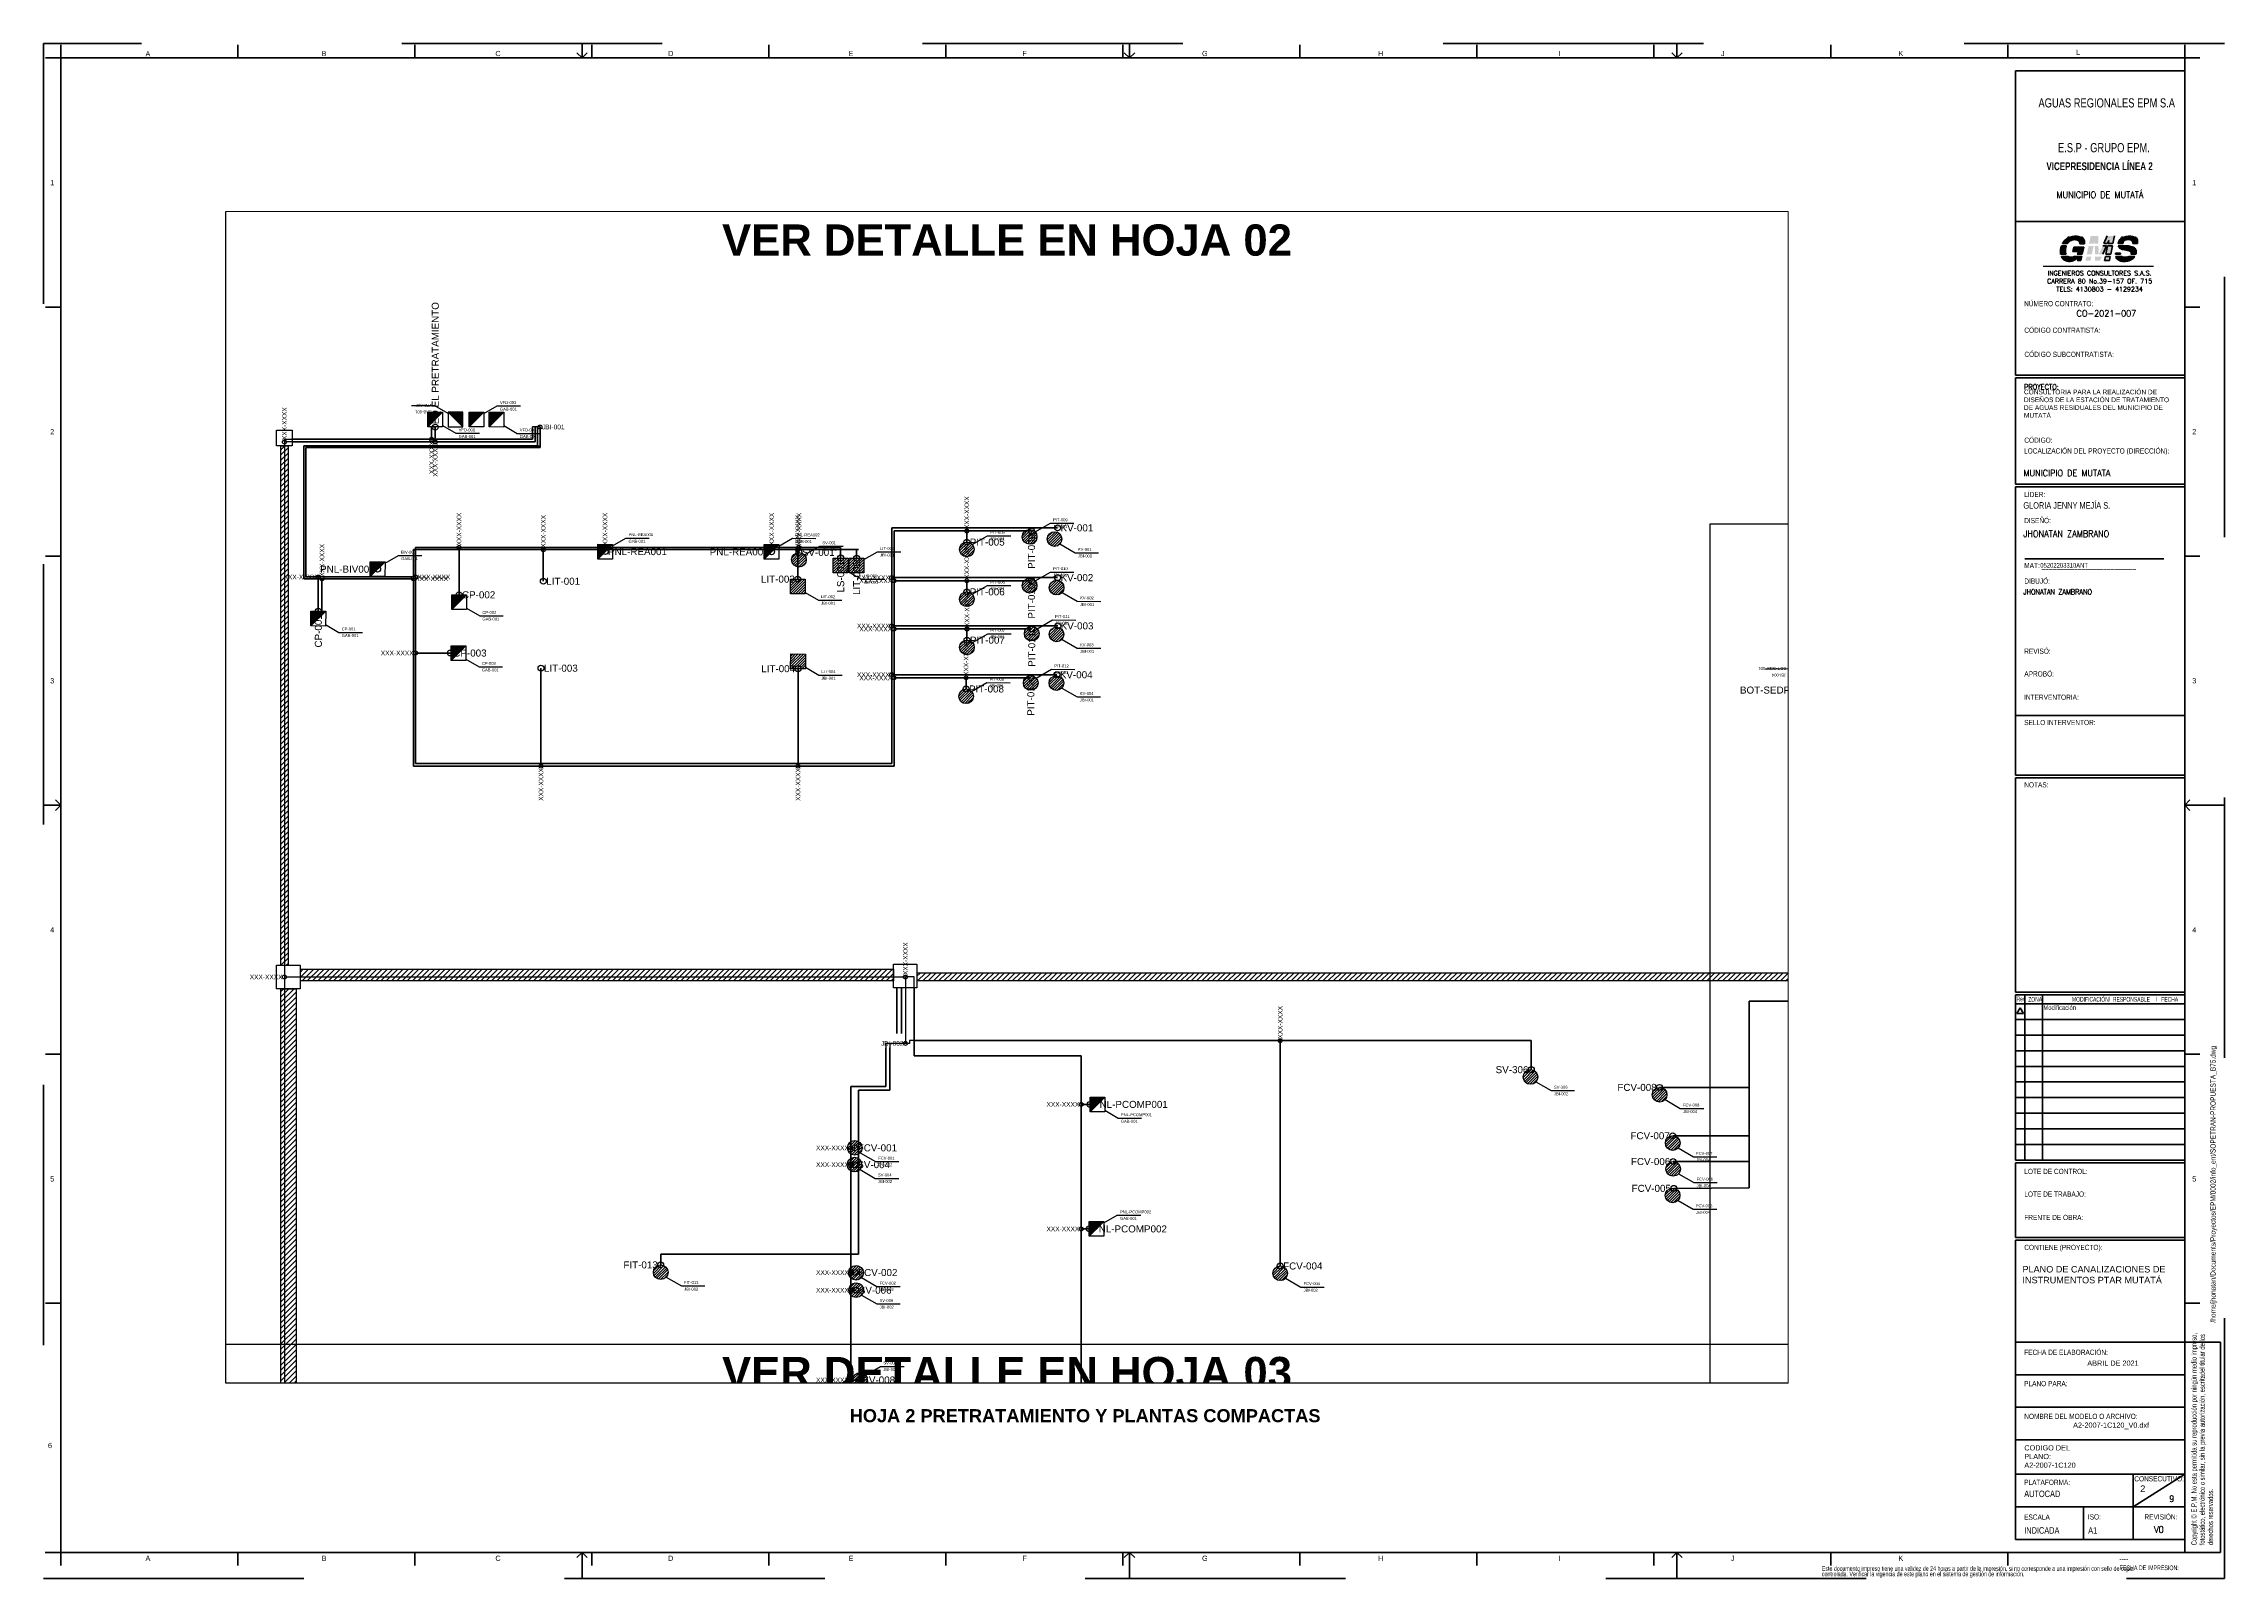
# Paper-space layout 'Layout2' of a CAD drawing. Header units: metres. Extents: x 0 to 0.838, y 0 to 0.59.
# The model-space entities are those that its viewports show. They can reach past a viewport. Long polylines and large blocks are cut down to what shows.
import ezdxf
from ezdxf.enums import TextEntityAlignment as Align

# ---------------------------------------------------------------- set-up
doc = ezdxf.new("R2010")
doc.units = ezdxf.units.M
doc.linetypes.add('HIDDEN', pattern=[0.375, 0.25, -0.125])
doc.layers.get('0').update_dxf_attribs({"color": 253, "lineweight": 50, "true_color": 0xa0a0a4})
for name, color, linetype, lineweight, true_color in [('ARBOL_A ... AEREO', 1, 'Continuous', 25, 0xff0000), ('ARBOL_A ... BANCO', 1, 'TRACKS', 25, 0xff0000), ('ARBOL_D ... AEREO', 5, 'Continuous', 25, 0x0000ff), ('ARBOL_D ... BANCO', 5, 'TRACKS', 25, 0x0000ff), ('CANALIZACIONES', 178, 'Continuous', 25, 0x000000), ('CANALIZACIONES ... ANALOGAS', 5, 'Continuous', 50, 0x0000ff), ('CANALIZACIONES ... BANCO', 30, 'Continuous', 25, 0xff7f00), ('CANALIZACIONES ... DIGITALES', 1, 'Continuous', 50, 0xff0000), ('INST', 5, 'Continuous', 25, 0x0000ff), ('vistas', 178, 'Continuous', 25, 0x000000)]:
    doc.layers.add(name, color=color, linetype=linetype, lineweight=lineweight, true_color=true_color)
doc.styles.add('textstyle100', font='')
doc.styles.add('textstyle101', font='')
doc.styles.add('textstyle102', font='')
doc.styles.add('textstyle103', font='')
doc.styles.add('textstyle104', font='')
doc.styles.add('textstyle105', font='standard')
doc.styles.add('textstyle106', font='standard')
doc.styles.add('textstyle107', font='standard')
doc.styles.add('textstyle108', font='')
doc.styles.add('textstyle109', font='standard')
doc.styles.add('textstyle110', font='')
doc.styles.add('textstyle111', font='')
doc.styles.add('textstyle112', font='')
doc.styles.add('textstyle113', font='standard')
doc.styles.add('textstyle114', font='')
doc.styles.add('textstyle115', font='standard')
doc.styles.add('textstyle116', font='')
doc.styles.add('textstyle117', font='standard')
doc.styles.add('textstyle118', font='')
doc.styles.add('textstyle119', font='')
doc.styles.add('textstyle12', font='romans')
doc.styles.add('textstyle120', font='')
doc.styles.add('textstyle121', font='')
doc.styles.add('textstyle122', font='')
doc.styles.add('textstyle123', font='')
doc.styles.add('textstyle124', font='')
doc.styles.add('textstyle125', font='')
doc.styles.add('textstyle128', font='')
doc.styles.add('textstyle129', font='')
doc.styles.add('textstyle13', font='romans')
doc.styles.add('textstyle130', font='')
doc.styles.add('textstyle131', font='')
doc.styles.add('textstyle132', font='')
doc.styles.add('textstyle133', font='')
doc.styles.add('textstyle134', font='')
doc.styles.add('textstyle135', font='')
doc.styles.add('textstyle138', font='')
doc.styles.add('textstyle139', font='')
doc.styles.add('textstyle14', font='romans')
doc.styles.add('textstyle140', font='')
doc.styles.add('textstyle141', font='')
doc.styles.add('textstyle142', font='')
doc.styles.add('textstyle143', font='')
doc.styles.add('textstyle144', font='')
doc.styles.add('textstyle145', font='')
doc.styles.add('textstyle146', font='')
doc.styles.add('textstyle147', font='')
doc.styles.add('textstyle148', font='')
doc.styles.add('textstyle149', font='')
doc.styles.add('textstyle15', font='', dxfattribs={"width": 0.9})
doc.styles.add('textstyle150', font='')
doc.styles.add('textstyle151', font='')
doc.styles.add('textstyle152', font='')
doc.styles.add('textstyle153', font='')
doc.styles.add('textstyle154', font='')
doc.styles.add('textstyle155', font='')
doc.styles.add('textstyle156', font='')
doc.styles.add('textstyle157', font='')
doc.styles.add('textstyle158', font='')
doc.styles.add('textstyle159', font='')
doc.styles.add('textstyle16', font='', dxfattribs={"width": 0.9})
doc.styles.add('textstyle160', font='')
doc.styles.add('textstyle161', font='')
doc.styles.add('textstyle162', font='')
doc.styles.add('textstyle163', font='')
doc.styles.add('textstyle164', font='')
doc.styles.add('textstyle165', font='')
doc.styles.add('textstyle166', font='')
doc.styles.add('textstyle167', font='')
doc.styles.add('textstyle168', font='')
doc.styles.add('textstyle169', font='')
doc.styles.add('textstyle17', font='', dxfattribs={"width": 0.9})
doc.styles.add('textstyle170', font='')
doc.styles.add('textstyle171', font='')
doc.styles.add('textstyle172', font='')
doc.styles.add('textstyle173', font='')
doc.styles.add('textstyle174', font='')
doc.styles.add('textstyle175', font='')
doc.styles.add('textstyle176', font='')
doc.styles.add('textstyle177', font='')
doc.styles.add('textstyle178', font='')
doc.styles.add('textstyle179', font='')
doc.styles.add('textstyle18', font='')
doc.styles.add('textstyle180', font='')
doc.styles.add('textstyle181', font='')
doc.styles.add('textstyle182', font='')
doc.styles.add('textstyle183', font='')
doc.styles.add('textstyle184', font='')
doc.styles.add('textstyle185', font='')
doc.styles.add('textstyle186', font='')
doc.styles.add('textstyle187', font='')
doc.styles.add('textstyle19', font='')
doc.styles.add('textstyle190', font='')
doc.styles.add('textstyle191', font='')
doc.styles.add('textstyle192', font='')
doc.styles.add('textstyle193', font='')
doc.styles.add('textstyle194', font='')
doc.styles.add('textstyle195', font='')
doc.styles.add('textstyle196', font='')
doc.styles.add('textstyle197', font='')
doc.styles.add('textstyle198', font='')
doc.styles.add('textstyle199', font='')
doc.styles.add('textstyle20', font='')
doc.styles.add('textstyle200', font='')
doc.styles.add('textstyle201', font='')
doc.styles.add('textstyle202', font='')
doc.styles.add('textstyle203', font='')
doc.styles.add('textstyle204', font='')
doc.styles.add('textstyle205', font='')
doc.styles.add('textstyle206', font='')
doc.styles.add('textstyle207', font='')
doc.styles.add('textstyle208', font='')
doc.styles.add('textstyle209', font='')
doc.styles.add('textstyle21', font='')
doc.styles.add('textstyle210', font='')
doc.styles.add('textstyle211', font='')
doc.styles.add('textstyle22', font='')
doc.styles.add('textstyle228', font='')
doc.styles.add('textstyle229', font='')
doc.styles.add('textstyle23', font='')
doc.styles.add('textstyle24', font='')
doc.styles.add('textstyle25', font='')
doc.styles.add('textstyle26', font='')
doc.styles.add('textstyle27', font='')
doc.styles.add('textstyle28', font='')
doc.styles.add('textstyle29', font='')
doc.styles.add('textstyle30', font='')
doc.styles.add('textstyle31', font='')
doc.styles.add('textstyle32', font='')
doc.styles.add('textstyle320', font='')
doc.styles.add('textstyle321', font='')
doc.styles.add('textstyle322', font='')
doc.styles.add('textstyle323', font='')
doc.styles.add('textstyle324', font='')
doc.styles.add('textstyle325', font='')
doc.styles.add('textstyle326', font='')
doc.styles.add('textstyle327', font='')
doc.styles.add('textstyle328', font='')
doc.styles.add('textstyle329', font='')
doc.styles.add('textstyle33', font='')
doc.styles.add('textstyle330', font='')
doc.styles.add('textstyle331', font='')
doc.styles.add('textstyle34', font='')
doc.styles.add('textstyle35', font='')
doc.styles.add('textstyle36', font='')
doc.styles.add('textstyle37', font='')
doc.styles.add('textstyle38', font='')
doc.styles.add('textstyle39', font='')
doc.styles.add('textstyle40', font='')
doc.styles.add('textstyle41', font='')
doc.styles.add('textstyle42', font='')
doc.styles.add('textstyle43', font='')
doc.styles.add('textstyle436', font='')
doc.styles.add('textstyle437', font='')
doc.styles.add('textstyle44', font='')
doc.styles.add('textstyle45', font='')
doc.styles.add('textstyle451', font='')
doc.styles.add('textstyle452', font='')
doc.styles.add('textstyle46', font='')
doc.styles.add('textstyle47', font='')
doc.styles.add('textstyle48', font='')
doc.styles.add('textstyle49', font='')
doc.styles.add('textstyle50', font='')
doc.styles.add('textstyle51', font='')
doc.styles.add('textstyle52', font='')
doc.styles.add('textstyle53', font='')
doc.styles.add('textstyle54', font='')
doc.styles.add('textstyle55', font='')
doc.styles.add('textstyle56', font='')
doc.styles.add('textstyle564', font='')
doc.styles.add('textstyle567', font='')
doc.styles.add('textstyle568', font='')
doc.styles.add('textstyle569', font='')
doc.styles.add('textstyle57', font='standard')
doc.styles.add('textstyle570', font='')
doc.styles.add('textstyle571', font='')
doc.styles.add('textstyle572', font='')
doc.styles.add('textstyle573', font='')
doc.styles.add('textstyle574', font='')
doc.styles.add('textstyle576', font='')
doc.styles.add('textstyle578', font='')
doc.styles.add('textstyle579', font='')
doc.styles.add('textstyle58', font='')
doc.styles.add('textstyle580', font='')
doc.styles.add('textstyle581', font='')
doc.styles.add('textstyle582', font='')
doc.styles.add('textstyle59', font='')
doc.styles.add('textstyle595', font='')
doc.styles.add('textstyle596', font='')
doc.styles.add('textstyle597', font='')
doc.styles.add('textstyle598', font='')
doc.styles.add('textstyle599', font='')
doc.styles.add('textstyle60', font='')
doc.styles.add('textstyle600', font='')
doc.styles.add('textstyle601', font='')
doc.styles.add('textstyle602', font='')
doc.styles.add('textstyle603', font='')
doc.styles.add('textstyle604', font='')
doc.styles.add('textstyle605', font='')
doc.styles.add('textstyle606', font='')
doc.styles.add('textstyle607', font='')
doc.styles.add('textstyle608', font='')
doc.styles.add('textstyle609', font='')
doc.styles.add('textstyle61', font='')
doc.styles.add('textstyle610', font='')
doc.styles.add('textstyle611', font='')
doc.styles.add('textstyle612', font='')
doc.styles.add('textstyle613', font='')
doc.styles.add('textstyle614', font='')
doc.styles.add('textstyle615', font='')
doc.styles.add('textstyle616', font='')
doc.styles.add('textstyle617', font='')
doc.styles.add('textstyle618', font='')
doc.styles.add('textstyle619', font='')
doc.styles.add('textstyle62', font='')
doc.styles.add('textstyle620', font='')
doc.styles.add('textstyle622', font='')
doc.styles.add('textstyle623', font='')
doc.styles.add('textstyle624', font='')
doc.styles.add('textstyle625', font='')
doc.styles.add('textstyle626', font='')
doc.styles.add('textstyle627', font='')
doc.styles.add('textstyle628', font='')
doc.styles.add('textstyle629', font='')
doc.styles.add('textstyle63', font='')
doc.styles.add('textstyle630', font='')
doc.styles.add('textstyle631', font='')
doc.styles.add('textstyle632', font='')
doc.styles.add('textstyle633', font='')
doc.styles.add('textstyle634', font='')
doc.styles.add('textstyle635', font='')
doc.styles.add('textstyle636', font='')
doc.styles.add('textstyle637', font='')
doc.styles.add('textstyle638', font='')
doc.styles.add('textstyle639', font='')
doc.styles.add('textstyle64', font='')
doc.styles.add('textstyle640', font='')
doc.styles.add('textstyle641', font='')
doc.styles.add('textstyle642', font='')
doc.styles.add('textstyle644', font='')
doc.styles.add('textstyle645', font='')
doc.styles.add('textstyle646', font='')
doc.styles.add('textstyle647', font='')
doc.styles.add('textstyle648', font='')
doc.styles.add('textstyle649', font='')
doc.styles.add('textstyle65', font='')
doc.styles.add('textstyle650', font='')
doc.styles.add('textstyle651', font='')
doc.styles.add('textstyle652', font='')
doc.styles.add('textstyle653', font='')
doc.styles.add('textstyle654', font='')
doc.styles.add('textstyle655', font='')
doc.styles.add('textstyle656', font='')
doc.styles.add('textstyle657', font='')
doc.styles.add('textstyle658', font='')
doc.styles.add('textstyle659', font='')
doc.styles.add('textstyle66', font='')
doc.styles.add('textstyle660', font='')
doc.styles.add('textstyle67', font='')
doc.styles.add('textstyle68', font='', dxfattribs={"width": 0.85})
doc.styles.add('textstyle69', font='', dxfattribs={"width": 0.85})
doc.styles.add('textstyle70', font='', dxfattribs={"width": 0.85})
doc.styles.add('textstyle709', font='Standard')
doc.styles.add('textstyle71', font='', dxfattribs={"width": 0.85})
doc.styles.add('textstyle710', font='')
doc.styles.add('textstyle711', font='')
doc.styles.add('textstyle72', font='', dxfattribs={"width": 0.85})
doc.styles.add('textstyle720', font='standard')
doc.styles.add('textstyle721', font='')
doc.styles.add('textstyle722', font='Standard')
doc.styles.add('textstyle726', font='Standard')
doc.styles.add('textstyle727', font='')
doc.styles.add('textstyle728', font='standard')
doc.styles.add('textstyle729', font='Standard')
doc.styles.add('textstyle73', font='')
doc.styles.add('textstyle730', font='standard')
doc.styles.add('textstyle731', font='')
doc.styles.add('textstyle732', font='')
doc.styles.add('textstyle74', font='')
doc.styles.add('textstyle75', font='')
doc.styles.add('textstyle76', font='')
doc.styles.add('textstyle77', font='')
doc.styles.add('textstyle78', font='', dxfattribs={"width": 0.9})
doc.styles.add('textstyle79', font='')
doc.styles.add('textstyle8', font='ltypeshp.shx')
doc.styles.add('textstyle80', font='')
doc.styles.add('textstyle81', font='')
doc.styles.add('textstyle82', font='')
doc.styles.add('textstyle83', font='')
doc.styles.add('textstyle84', font='')
doc.styles.add('textstyle85', font='')
doc.styles.add('textstyle86', font='')
doc.styles.add('textstyle87', font='', dxfattribs={"width": 0.9})
doc.styles.add('textstyle88', font='', dxfattribs={"width": 0.9})
doc.styles.add('textstyle89', font='')
doc.styles.add('textstyle90', font='')
doc.styles.add('textstyle91', font='')
doc.styles.add('textstyle92', font='')
doc.styles.add('textstyle93', font='')
doc.styles.add('textstyle94', font='')
doc.styles.add('textstyle95', font='')
doc.styles.add('textstyle96', font='standard')
doc.styles.add('textstyle97', font='')
doc.styles.add('textstyle98', font='')
doc.styles.add('textstyle99', font='')
doc.styles.get('textstyle100').set_extended_font_data('Swis721 LtCn BT')
doc.styles.get('textstyle101').set_extended_font_data('Swis721 LtCn BT')
doc.styles.get('textstyle102').set_extended_font_data('Swis721 LtCn BT')
doc.styles.get('textstyle103').set_extended_font_data('Swis721 LtCn BT')
doc.styles.get('textstyle104').set_extended_font_data('Swis721 LtCn BT')
doc.styles.get('textstyle108').set_extended_font_data('Swis721 LtCn BT')
doc.styles.get('textstyle110').set_extended_font_data('Swis721 LtCn BT')
doc.styles.get('textstyle111').set_extended_font_data('Swis721 LtCn BT')
doc.styles.get('textstyle112').set_extended_font_data('Swis721 LtCn BT')
doc.styles.get('textstyle114').set_extended_font_data('Liberation Sans')
doc.styles.get('textstyle116').set_extended_font_data('Swis721 LtCn BT')
doc.styles.get('textstyle118').set_extended_font_data('Swis721 LtCn BT')
doc.styles.get('textstyle119').set_extended_font_data('Liberation Sans')
doc.styles.get('textstyle120').set_extended_font_data('Liberation Sans')
doc.styles.get('textstyle121').set_extended_font_data('Liberation Sans')
doc.styles.get('textstyle122').set_extended_font_data('Liberation Sans')
doc.styles.get('textstyle123').set_extended_font_data('Liberation Sans')
doc.styles.get('textstyle124').set_extended_font_data('Liberation Sans')
doc.styles.get('textstyle125').set_extended_font_data('Liberation Sans')
doc.styles.get('textstyle128').set_extended_font_data('Liberation Sans')
doc.styles.get('textstyle129').set_extended_font_data('Liberation Sans')
doc.styles.get('textstyle130').set_extended_font_data('Liberation Sans')
doc.styles.get('textstyle131').set_extended_font_data('Liberation Sans')
doc.styles.get('textstyle132').set_extended_font_data('Liberation Sans')
doc.styles.get('textstyle133').set_extended_font_data('Liberation Sans')
doc.styles.get('textstyle134').set_extended_font_data('Liberation Sans')
doc.styles.get('textstyle135').set_extended_font_data('Liberation Sans')
doc.styles.get('textstyle138').set_extended_font_data('Liberation Sans')
doc.styles.get('textstyle139').set_extended_font_data('Liberation Sans')
doc.styles.get('textstyle140').set_extended_font_data('Liberation Sans')
doc.styles.get('textstyle141').set_extended_font_data('Liberation Sans')
doc.styles.get('textstyle142').set_extended_font_data('Liberation Sans')
doc.styles.get('textstyle143').set_extended_font_data('Liberation Sans')
doc.styles.get('textstyle144').set_extended_font_data('Liberation Sans')
doc.styles.get('textstyle145').set_extended_font_data('Liberation Sans')
doc.styles.get('textstyle146').set_extended_font_data('Liberation Sans')
doc.styles.get('textstyle147').set_extended_font_data('Liberation Sans')
doc.styles.get('textstyle148').set_extended_font_data('Liberation Sans')
doc.styles.get('textstyle149').set_extended_font_data('Liberation Sans')
doc.styles.get('textstyle15').set_extended_font_data('Swis721 LtCn BT')
doc.styles.get('textstyle150').set_extended_font_data('Liberation Sans')
doc.styles.get('textstyle151').set_extended_font_data('Liberation Sans')
doc.styles.get('textstyle152').set_extended_font_data('Liberation Sans')
doc.styles.get('textstyle153').set_extended_font_data('Liberation Sans')
doc.styles.get('textstyle154').set_extended_font_data('Liberation Sans')
doc.styles.get('textstyle155').set_extended_font_data('Liberation Sans')
doc.styles.get('textstyle156').set_extended_font_data('Liberation Sans')
doc.styles.get('textstyle157').set_extended_font_data('Liberation Sans')
doc.styles.get('textstyle158').set_extended_font_data('Liberation Sans')
doc.styles.get('textstyle159').set_extended_font_data('Liberation Sans')
doc.styles.get('textstyle16').set_extended_font_data('Swis721 LtCn BT')
doc.styles.get('textstyle160').set_extended_font_data('Liberation Sans')
doc.styles.get('textstyle161').set_extended_font_data('Liberation Sans')
doc.styles.get('textstyle162').set_extended_font_data('Liberation Sans')
doc.styles.get('textstyle163').set_extended_font_data('Liberation Sans')
doc.styles.get('textstyle164').set_extended_font_data('Liberation Sans')
doc.styles.get('textstyle165').set_extended_font_data('Liberation Sans')
doc.styles.get('textstyle166').set_extended_font_data('Liberation Sans')
doc.styles.get('textstyle167').set_extended_font_data('Liberation Sans')
doc.styles.get('textstyle168').set_extended_font_data('Liberation Sans')
doc.styles.get('textstyle169').set_extended_font_data('Liberation Sans')
doc.styles.get('textstyle17').set_extended_font_data('Swis721 LtCn BT')
doc.styles.get('textstyle170').set_extended_font_data('Liberation Sans')
doc.styles.get('textstyle171').set_extended_font_data('Liberation Sans')
doc.styles.get('textstyle172').set_extended_font_data('Liberation Sans')
doc.styles.get('textstyle173').set_extended_font_data('Liberation Sans')
doc.styles.get('textstyle174').set_extended_font_data('Liberation Sans')
doc.styles.get('textstyle175').set_extended_font_data('Liberation Sans')
doc.styles.get('textstyle176').set_extended_font_data('Liberation Sans')
doc.styles.get('textstyle177').set_extended_font_data('Liberation Sans')
doc.styles.get('textstyle178').set_extended_font_data('Liberation Sans')
doc.styles.get('textstyle179').set_extended_font_data('Liberation Sans')
doc.styles.get('textstyle18').set_extended_font_data('ARIAL')
doc.styles.get('textstyle180').set_extended_font_data('Liberation Sans')
doc.styles.get('textstyle181').set_extended_font_data('Liberation Sans')
doc.styles.get('textstyle182').set_extended_font_data('Liberation Sans')
doc.styles.get('textstyle183').set_extended_font_data('Liberation Sans')
doc.styles.get('textstyle184').set_extended_font_data('Liberation Sans')
doc.styles.get('textstyle185').set_extended_font_data('Liberation Sans')
doc.styles.get('textstyle186').set_extended_font_data('Liberation Sans')
doc.styles.get('textstyle187').set_extended_font_data('Liberation Sans')
doc.styles.get('textstyle19').set_extended_font_data('ARIAL')
doc.styles.get('textstyle190').set_extended_font_data('Liberation Sans')
doc.styles.get('textstyle191').set_extended_font_data('Liberation Sans')
doc.styles.get('textstyle192').set_extended_font_data('Liberation Sans')
doc.styles.get('textstyle193').set_extended_font_data('Liberation Sans')
doc.styles.get('textstyle194').set_extended_font_data('Liberation Sans')
doc.styles.get('textstyle195').set_extended_font_data('Liberation Sans')
doc.styles.get('textstyle196').set_extended_font_data('Liberation Sans')
doc.styles.get('textstyle197').set_extended_font_data('Liberation Sans')
doc.styles.get('textstyle198').set_extended_font_data('Liberation Sans')
doc.styles.get('textstyle199').set_extended_font_data('Liberation Sans')
doc.styles.get('textstyle20').set_extended_font_data('ARIAL')
doc.styles.get('textstyle200').set_extended_font_data('Liberation Sans')
doc.styles.get('textstyle201').set_extended_font_data('Liberation Sans')
doc.styles.get('textstyle202').set_extended_font_data('Liberation Sans')
doc.styles.get('textstyle203').set_extended_font_data('Liberation Sans')
doc.styles.get('textstyle204').set_extended_font_data('Liberation Sans')
doc.styles.get('textstyle205').set_extended_font_data('Liberation Sans')
doc.styles.get('textstyle206').set_extended_font_data('Liberation Sans')
doc.styles.get('textstyle207').set_extended_font_data('Liberation Sans')
doc.styles.get('textstyle208').set_extended_font_data('Liberation Sans')
doc.styles.get('textstyle209').set_extended_font_data('Liberation Sans')
doc.styles.get('textstyle21').set_extended_font_data('ARIAL')
doc.styles.get('textstyle210').set_extended_font_data('Liberation Sans')
doc.styles.get('textstyle211').set_extended_font_data('Liberation Sans')
doc.styles.get('textstyle22').set_extended_font_data('ARIAL')
doc.styles.get('textstyle228').set_extended_font_data('Liberation Sans')
doc.styles.get('textstyle229').set_extended_font_data('Liberation Sans')
doc.styles.get('textstyle23').set_extended_font_data('ARIAL')
doc.styles.get('textstyle24').set_extended_font_data('ARIAL')
doc.styles.get('textstyle25').set_extended_font_data('ARIAL')
doc.styles.get('textstyle26').set_extended_font_data('ARIAL')
doc.styles.get('textstyle27').set_extended_font_data('ARIAL')
doc.styles.get('textstyle28').set_extended_font_data('ARIAL')
doc.styles.get('textstyle29').set_extended_font_data('ARIAL')
doc.styles.get('textstyle30').set_extended_font_data('ARIAL')
doc.styles.get('textstyle31').set_extended_font_data('ARIAL')
doc.styles.get('textstyle32').set_extended_font_data('ARIAL')
doc.styles.get('textstyle320').set_extended_font_data('Liberation Sans')
doc.styles.get('textstyle321').set_extended_font_data('Liberation Sans')
doc.styles.get('textstyle322').set_extended_font_data('Liberation Sans')
doc.styles.get('textstyle323').set_extended_font_data('Liberation Sans')
doc.styles.get('textstyle324').set_extended_font_data('Liberation Sans')
doc.styles.get('textstyle325').set_extended_font_data('Liberation Sans')
doc.styles.get('textstyle326').set_extended_font_data('Liberation Sans')
doc.styles.get('textstyle327').set_extended_font_data('Liberation Sans')
doc.styles.get('textstyle328').set_extended_font_data('Liberation Sans')
doc.styles.get('textstyle329').set_extended_font_data('Liberation Sans')
doc.styles.get('textstyle33').set_extended_font_data('ARIAL')
doc.styles.get('textstyle330').set_extended_font_data('Liberation Sans')
doc.styles.get('textstyle331').set_extended_font_data('Liberation Sans')
doc.styles.get('textstyle34').set_extended_font_data('ARIAL')
doc.styles.get('textstyle35').set_extended_font_data('ARIAL')
doc.styles.get('textstyle36').set_extended_font_data('ARIAL')
doc.styles.get('textstyle37').set_extended_font_data('ARIAL')
doc.styles.get('textstyle38').set_extended_font_data('ARIAL')
doc.styles.get('textstyle39').set_extended_font_data('ARIAL')
doc.styles.get('textstyle40').set_extended_font_data('ARIAL')
doc.styles.get('textstyle41').set_extended_font_data('ARIAL')
doc.styles.get('textstyle42').set_extended_font_data('ARIAL')
doc.styles.get('textstyle43').set_extended_font_data('ARIAL')
doc.styles.get('textstyle436').set_extended_font_data('Liberation Sans')
doc.styles.get('textstyle437').set_extended_font_data('Liberation Sans')
doc.styles.get('textstyle44').set_extended_font_data('ARIAL')
doc.styles.get('textstyle45').set_extended_font_data('ARIAL')
doc.styles.get('textstyle451').set_extended_font_data('Liberation Sans', bold=True)
doc.styles.get('textstyle452').set_extended_font_data('Liberation Sans', bold=True)
doc.styles.get('textstyle46').set_extended_font_data('ARIAL')
doc.styles.get('textstyle47').set_extended_font_data('ARIAL')
doc.styles.get('textstyle48').set_extended_font_data('ARIAL')
doc.styles.get('textstyle49').set_extended_font_data('ARIAL')
doc.styles.get('textstyle50').set_extended_font_data('ARIAL')
doc.styles.get('textstyle51').set_extended_font_data('ARIAL')
doc.styles.get('textstyle52').set_extended_font_data('Swis721 LtCn BT', bold=True)
doc.styles.get('textstyle53').set_extended_font_data('Swis721 LtCn BT', bold=True)
doc.styles.get('textstyle54').set_extended_font_data('Swis721 LtCn BT')
doc.styles.get('textstyle55').set_extended_font_data('Swis721 LtCn BT')
doc.styles.get('textstyle56').set_extended_font_data('Swis721 LtCn BT')
doc.styles.get('textstyle564').set_extended_font_data('Liberation Sans')
doc.styles.get('textstyle567').set_extended_font_data('Liberation Sans')
doc.styles.get('textstyle568').set_extended_font_data('Liberation Sans')
doc.styles.get('textstyle569').set_extended_font_data('Liberation Sans')
doc.styles.get('textstyle570').set_extended_font_data('Liberation Sans')
doc.styles.get('textstyle571').set_extended_font_data('Liberation Sans')
doc.styles.get('textstyle572').set_extended_font_data('Liberation Sans')
doc.styles.get('textstyle573').set_extended_font_data('Liberation Sans')
doc.styles.get('textstyle574').set_extended_font_data('Liberation Sans')
doc.styles.get('textstyle576').set_extended_font_data('Liberation Sans')
doc.styles.get('textstyle578').set_extended_font_data('Liberation Sans')
doc.styles.get('textstyle579').set_extended_font_data('Liberation Sans')
doc.styles.get('textstyle58').set_extended_font_data('Swis721 LtCn BT')
doc.styles.get('textstyle580').set_extended_font_data('Liberation Sans')
doc.styles.get('textstyle581').set_extended_font_data('Liberation Sans')
doc.styles.get('textstyle582').set_extended_font_data('Liberation Sans')
doc.styles.get('textstyle59').set_extended_font_data('Swis721 LtCn BT')
doc.styles.get('textstyle595').set_extended_font_data('Liberation Sans')
doc.styles.get('textstyle596').set_extended_font_data('Liberation Sans')
doc.styles.get('textstyle597').set_extended_font_data('Liberation Sans')
doc.styles.get('textstyle598').set_extended_font_data('Liberation Sans')
doc.styles.get('textstyle599').set_extended_font_data('Liberation Sans')
doc.styles.get('textstyle60').set_extended_font_data('Swis721 LtCn BT')
doc.styles.get('textstyle600').set_extended_font_data('Liberation Sans')
doc.styles.get('textstyle601').set_extended_font_data('Liberation Sans')
doc.styles.get('textstyle602').set_extended_font_data('Liberation Sans')
doc.styles.get('textstyle603').set_extended_font_data('Liberation Sans')
doc.styles.get('textstyle604').set_extended_font_data('Liberation Sans')
doc.styles.get('textstyle605').set_extended_font_data('Liberation Sans')
doc.styles.get('textstyle606').set_extended_font_data('Liberation Sans')
doc.styles.get('textstyle607').set_extended_font_data('Liberation Sans')
doc.styles.get('textstyle608').set_extended_font_data('Liberation Sans')
doc.styles.get('textstyle609').set_extended_font_data('Liberation Sans')
doc.styles.get('textstyle61').set_extended_font_data('Swis721 LtCn BT')
doc.styles.get('textstyle610').set_extended_font_data('Liberation Sans')
doc.styles.get('textstyle611').set_extended_font_data('Liberation Sans')
doc.styles.get('textstyle612').set_extended_font_data('Liberation Sans')
doc.styles.get('textstyle613').set_extended_font_data('Liberation Sans')
doc.styles.get('textstyle614').set_extended_font_data('Liberation Sans')
doc.styles.get('textstyle615').set_extended_font_data('Liberation Sans')
doc.styles.get('textstyle616').set_extended_font_data('Liberation Sans')
doc.styles.get('textstyle617').set_extended_font_data('Liberation Sans')
doc.styles.get('textstyle618').set_extended_font_data('Liberation Sans')
doc.styles.get('textstyle619').set_extended_font_data('Liberation Sans')
doc.styles.get('textstyle62').set_extended_font_data('Swis721 LtCn BT')
doc.styles.get('textstyle620').set_extended_font_data('Liberation Sans')
doc.styles.get('textstyle622').set_extended_font_data('Liberation Sans')
doc.styles.get('textstyle623').set_extended_font_data('Liberation Sans')
doc.styles.get('textstyle624').set_extended_font_data('Liberation Sans')
doc.styles.get('textstyle625').set_extended_font_data('Liberation Sans')
doc.styles.get('textstyle626').set_extended_font_data('Liberation Sans')
doc.styles.get('textstyle627').set_extended_font_data('Liberation Sans')
doc.styles.get('textstyle628').set_extended_font_data('Liberation Sans')
doc.styles.get('textstyle629').set_extended_font_data('Liberation Sans')
doc.styles.get('textstyle63').set_extended_font_data('Swis721 LtCn BT')
doc.styles.get('textstyle630').set_extended_font_data('Liberation Sans')
doc.styles.get('textstyle631').set_extended_font_data('Liberation Sans')
doc.styles.get('textstyle632').set_extended_font_data('Liberation Sans')
doc.styles.get('textstyle633').set_extended_font_data('Liberation Sans')
doc.styles.get('textstyle634').set_extended_font_data('Liberation Sans')
doc.styles.get('textstyle635').set_extended_font_data('Liberation Sans')
doc.styles.get('textstyle636').set_extended_font_data('Liberation Sans')
doc.styles.get('textstyle637').set_extended_font_data('Liberation Sans')
doc.styles.get('textstyle638').set_extended_font_data('Liberation Sans')
doc.styles.get('textstyle639').set_extended_font_data('Liberation Sans')
doc.styles.get('textstyle64').set_extended_font_data('Swis721 LtCn BT')
doc.styles.get('textstyle640').set_extended_font_data('Liberation Sans')
doc.styles.get('textstyle641').set_extended_font_data('Liberation Sans')
doc.styles.get('textstyle642').set_extended_font_data('Liberation Sans')
doc.styles.get('textstyle644').set_extended_font_data('Liberation Sans')
doc.styles.get('textstyle645').set_extended_font_data('Liberation Sans')
doc.styles.get('textstyle646').set_extended_font_data('Liberation Sans')
doc.styles.get('textstyle647').set_extended_font_data('Liberation Sans')
doc.styles.get('textstyle648').set_extended_font_data('Liberation Sans')
doc.styles.get('textstyle649').set_extended_font_data('Liberation Sans')
doc.styles.get('textstyle65').set_extended_font_data('Swis721 LtCn BT')
doc.styles.get('textstyle650').set_extended_font_data('Liberation Sans')
doc.styles.get('textstyle651').set_extended_font_data('Liberation Sans')
doc.styles.get('textstyle652').set_extended_font_data('Liberation Sans')
doc.styles.get('textstyle653').set_extended_font_data('Liberation Sans')
doc.styles.get('textstyle654').set_extended_font_data('Liberation Sans')
doc.styles.get('textstyle655').set_extended_font_data('Liberation Sans')
doc.styles.get('textstyle656').set_extended_font_data('Liberation Sans')
doc.styles.get('textstyle657').set_extended_font_data('Liberation Sans')
doc.styles.get('textstyle658').set_extended_font_data('Liberation Sans')
doc.styles.get('textstyle659').set_extended_font_data('Liberation Sans')
doc.styles.get('textstyle66').set_extended_font_data('Swis721 LtCn BT')
doc.styles.get('textstyle660').set_extended_font_data('Liberation Sans')
doc.styles.get('textstyle67').set_extended_font_data('Swis721 LtCn BT')
doc.styles.get('textstyle68').set_extended_font_data('Swis721 LtCn BT')
doc.styles.get('textstyle69').set_extended_font_data('Swis721 LtCn BT')
doc.styles.get('textstyle70').set_extended_font_data('Swis721 LtCn BT')
doc.styles.get('textstyle71').set_extended_font_data('Swis721 LtCn BT')
doc.styles.get('textstyle710').set_extended_font_data('Swis721 LtCn BT', bold=True)
doc.styles.get('textstyle711').set_extended_font_data('Swis721 LtCn BT')
doc.styles.get('textstyle72').set_extended_font_data('Swis721 LtCn BT')
doc.styles.get('textstyle721').set_extended_font_data('Swis721 LtCn BT')
doc.styles.get('textstyle727').set_extended_font_data('Liberation Sans')
doc.styles.get('textstyle73').set_extended_font_data('Swis721 LtCn BT')
doc.styles.get('textstyle731').set_extended_font_data('Liberation Sans')
doc.styles.get('textstyle732').set_extended_font_data('Liberation Sans', bold=True)
doc.styles.get('textstyle74').set_extended_font_data('Swis721 LtCn BT')
doc.styles.get('textstyle75').set_extended_font_data('Swis721 LtCn BT')
doc.styles.get('textstyle76').set_extended_font_data('Swis721 LtCn BT')
doc.styles.get('textstyle77').set_extended_font_data('Swis721 LtCn BT')
doc.styles.get('textstyle78').set_extended_font_data('Swis721 LtCn BT')
doc.styles.get('textstyle79').set_extended_font_data('Liberation Sans')
doc.styles.get('textstyle80').set_extended_font_data('Swis721 LtCn BT')
doc.styles.get('textstyle81').set_extended_font_data('Swis721 LtCn BT')
doc.styles.get('textstyle82').set_extended_font_data('Swis721 LtCn BT')
doc.styles.get('textstyle83').set_extended_font_data('Swis721 LtCn BT')
doc.styles.get('textstyle84').set_extended_font_data('Swis721 LtCn BT')
doc.styles.get('textstyle85').set_extended_font_data('Swis721 LtCn BT')
doc.styles.get('textstyle86').set_extended_font_data('Swis721 LtCn BT')
doc.styles.get('textstyle87').set_extended_font_data('Swis721 LtCn BT')
doc.styles.get('textstyle88').set_extended_font_data('Swis721 LtCn BT')
doc.styles.get('textstyle89').set_extended_font_data('Swis721 LtCn BT')
doc.styles.get('textstyle90').set_extended_font_data('Swis721 LtCn BT')
doc.styles.get('textstyle91').set_extended_font_data('Swis721 LtCn BT')
doc.styles.get('textstyle92').set_extended_font_data('Swis721 LtCn BT')
doc.styles.get('textstyle93').set_extended_font_data('Liberation Sans')
doc.styles.get('textstyle94').set_extended_font_data('Swis721 LtCn BT')
doc.styles.get('textstyle95').set_extended_font_data('Swis721 LtCn BT')
doc.styles.get('textstyle97').set_extended_font_data('Swis721 LtCn BT', bold=True)
doc.styles.get('textstyle98').set_extended_font_data('Swis721 LtCn BT')
doc.styles.get('textstyle99').set_extended_font_data('Swis721 LtCn BT')
doc.linetypes.add('TRACKS', pattern='A,3.81,["TRACK1",textstyle8,S=6.35,R=0,X=0,Y=0],3.81', length=7.62)

# ---------------------------------------------------------------- blocks, each defined once
blk = doc.blocks.new('A1_hor_JZ')
at = {"true_color": 0x008000, "transparency": 33554687}
h = blk.add_hatch(color=96, dxfattribs=at)
h.paths.add_polyline_path([(0.77925, 0.51415), (0.77948, 0.5142), (0.77973, 0.51423), (0.78001, 0.51424), (0.78027, 0.51424), (0.78055, 0.5142), (0.78085, 0.51415), (0.78115, 0.51404), (0.78142, 0.51389), (0.78165, 0.51369), (0.7818, 0.51348), (0.78192, 0.51327), (0.782, 0.51303), (0.78206, 0.51267), (0.78386, 0.51267), (0.78386, 0.51297), (0.78384, 0.51333), (0.78378, 0.51366), (0.7837, 0.51398), (0.78357, 0.51428), (0.78344, 0.51451), (0.78329, 0.51474), (0.78309, 0.51497), (0.78289, 0.51516), (0.7827, 0.51529), (0.78249, 0.5154), (0.78228, 0.51551), (0.782, 0.5156), (0.78175, 0.51568), (0.7815, 0.51574), (0.78125, 0.51579), (0.78099, 0.51582), (0.78073, 0.51584), (0.7804, 0.51584), (0.78013, 0.51584), (0.77988, 0.51581), (0.7796, 0.51579), (0.77926, 0.51573), (0.77892, 0.51566), (0.77866, 0.51558), (0.77833, 0.51546), (0.77804, 0.51532), (0.77769, 0.51515), (0.77744, 0.51499), (0.77715, 0.5148), (0.77688, 0.51459), (0.77662, 0.51434), (0.77637, 0.5141), (0.77614, 0.51386), (0.77594, 0.5136), (0.77578, 0.51337), (0.77559, 0.51309), (0.77544, 0.51283), (0.77536, 0.51268), (0.77731, 0.51268), (0.77747, 0.5129), (0.77766, 0.51313), (0.77789, 0.51339), (0.77816, 0.5136), (0.77838, 0.51376), (0.7787, 0.51394), (0.77897, 0.51406)], flags=0)
h.paths.add_polyline_path([(0.77499, 0.51179), (0.77496, 0.5117), (0.77486, 0.5114), (0.77479, 0.51115), (0.77472, 0.51087), (0.77466, 0.51055), (0.7746, 0.51024), (0.77456, 0.50986), (0.77456, 0.50962), (0.77456, 0.50933), (0.77459, 0.50898), (0.77463, 0.50865), (0.77465, 0.5086), (0.77678, 0.5086), (0.77678, 0.50861), (0.77666, 0.50889), (0.77659, 0.50916), (0.77654, 0.50942), (0.77651, 0.50973), (0.77651, 0.51016), (0.77656, 0.51052), (0.77659, 0.51084), (0.77665, 0.51113), (0.77672, 0.51139), (0.77684, 0.51174), (0.77686, 0.51179)], flags=0)
h.paths.add_polyline_path([(0.77973, 0.5113), (0.77939, 0.50969), (0.78156, 0.50969), (0.78154, 0.50962), (0.78144, 0.5093), (0.78123, 0.50892), (0.78103, 0.50866), (0.78097, 0.5086), (0.78297, 0.5086), (0.78355, 0.5113)], flags=0)
h.paths.add_polyline_path([(0.77984, 0.50628), (0.78012, 0.50641), (0.78032, 0.50654), (0.78053, 0.50669), (0.78077, 0.50685), (0.78098, 0.50702), (0.78116, 0.50719), (0.78128, 0.50732), (0.78127, 0.50613), (0.78245, 0.50615), (0.78278, 0.50771), (0.77984, 0.50771), (0.77983, 0.5077), (0.77959, 0.50761), (0.77932, 0.50753), (0.77901, 0.50747), (0.7787, 0.50745), (0.77837, 0.50747), (0.77808, 0.5075), (0.77787, 0.50758), (0.77766, 0.50767), (0.77759, 0.50771), (0.77495, 0.50771), (0.77502, 0.50757), (0.77519, 0.50729), (0.77536, 0.50705), (0.77565, 0.50676), (0.77593, 0.50651), (0.77619, 0.50633), (0.77648, 0.50618), (0.77683, 0.50603), (0.77715, 0.50596), (0.77747, 0.50592), (0.77782, 0.50588), (0.77813, 0.50588), (0.77844, 0.50591), (0.77873, 0.50595), (0.77901, 0.506), (0.77934, 0.50608), (0.77961, 0.50619)], flags=0)
h = blk.add_hatch(color=96, dxfattribs=at)
h.paths.add_polyline_path([(0.78776, 0.5138), (0.78777, 0.51268), (0.78915, 0.51268), (0.78907, 0.51568), (0.7862, 0.51568), (0.78558, 0.51268), (0.78751, 0.51268)], flags=0)
h.paths.add_polyline_path([(0.79258, 0.51564), (0.79123, 0.51268), (0.79262, 0.51268), (0.79313, 0.51383), (0.79289, 0.51268), (0.79477, 0.51268), (0.79539, 0.51564)], flags=0)
h.paths.add_polyline_path([(0.79203, 0.5086), (0.79391, 0.5086), (0.79458, 0.51179), (0.7927, 0.51179)], flags=0)
h.paths.add_polyline_path([(0.78937, 0.5086), (0.79083, 0.5086), (0.79223, 0.51179), (0.79082, 0.51179)], flags=0)
h.paths.add_polyline_path([(0.78918, 0.51179), (0.78778, 0.51179), (0.78783, 0.5086), (0.78927, 0.5086)], flags=0)
h.paths.add_polyline_path([(0.78732, 0.51179), (0.78539, 0.51179), (0.78472, 0.5086), (0.78663, 0.5086)], flags=0)
h.paths.add_polyline_path([(0.78644, 0.50771), (0.78454, 0.50771), (0.78422, 0.50617), (0.78611, 0.50615)], flags=0)
h.paths.add_polyline_path([(0.78784, 0.50771), (0.78786, 0.50615), (0.78976, 0.50615), (0.79044, 0.50771)], flags=0)
h.paths.add_polyline_path([(0.79184, 0.50771), (0.79152, 0.50615), (0.79341, 0.50617), (0.79373, 0.50771)], flags=0)
h = blk.add_hatch(color=96, dxfattribs=at)
h.paths.add_polyline_path([(0.80004, 0.51576), (0.79984, 0.51572), (0.79958, 0.51567), (0.79935, 0.51561), (0.79903, 0.5155), (0.79871, 0.51536), (0.7985, 0.51524), (0.79832, 0.51512), (0.7981, 0.51499), (0.79792, 0.51484), (0.79778, 0.5147), (0.79763, 0.51456), (0.79748, 0.51439), (0.79737, 0.51424), (0.79725, 0.51406), (0.79715, 0.51388), (0.79707, 0.51373), (0.79699, 0.51355), (0.79692, 0.51337), (0.79686, 0.51315), (0.79679, 0.51296), (0.79676, 0.51276), (0.79675, 0.51268), (0.79863, 0.51268), (0.79861, 0.51279), (0.79861, 0.51293), (0.79865, 0.51313), (0.79871, 0.51331), (0.79879, 0.5135), (0.79888, 0.51363), (0.79901, 0.5138), (0.79915, 0.51392), (0.79933, 0.51405), (0.79953, 0.51413), (0.79977, 0.51421), (0.80003, 0.51426), (0.80024, 0.51429), (0.80049, 0.5143), (0.80076, 0.5143), (0.80107, 0.51426), (0.80138, 0.51419), (0.80159, 0.51412), (0.80183, 0.51399), (0.802, 0.51386), (0.80217, 0.51367), (0.80227, 0.51345), (0.80233, 0.51317), (0.80233, 0.5128), (0.80412, 0.5128), (0.80418, 0.51302), (0.8042, 0.51322), (0.80421, 0.51339), (0.80421, 0.51357), (0.80421, 0.51378), (0.80419, 0.51396), (0.80414, 0.51416), (0.80409, 0.51435), (0.80401, 0.51453), (0.80392, 0.51468), (0.8038, 0.51486), (0.80367, 0.515), (0.80355, 0.51512), (0.80341, 0.51523), (0.80324, 0.51534), (0.80304, 0.51545), (0.80289, 0.51553), (0.80273, 0.51559), (0.80257, 0.51564), (0.8024, 0.5157), (0.80218, 0.51574), (0.80203, 0.51577), (0.80182, 0.5158), (0.80166, 0.51581), (0.80141, 0.51583), (0.80117, 0.51584), (0.80087, 0.51584), (0.80067, 0.51583), (0.80046, 0.51581), (0.80027, 0.5158)], flags=0)
h.paths.add_polyline_path([(0.80083, 0.50998), (0.80109, 0.50989), (0.80128, 0.50978), (0.80143, 0.50968), (0.80156, 0.50952), (0.80164, 0.50938), (0.80169, 0.50923), (0.80172, 0.50901), (0.80172, 0.50881), (0.80166, 0.50863), (0.80165, 0.5086), (0.80352, 0.5086), (0.80353, 0.50863), (0.80361, 0.50891), (0.80365, 0.50917), (0.80369, 0.50941), (0.80369, 0.50966), (0.80369, 0.50991), (0.80365, 0.51013), (0.8036, 0.5103), (0.80353, 0.51046), (0.80344, 0.51062), (0.80334, 0.51078), (0.80318, 0.51093), (0.80301, 0.51107), (0.80282, 0.51118), (0.8026, 0.5113), (0.80245, 0.51135), (0.80222, 0.51143), (0.80196, 0.5115), (0.80063, 0.51179), (0.79682, 0.51179), (0.79685, 0.51171), (0.79694, 0.51151), (0.79704, 0.51131), (0.79716, 0.51115), (0.79729, 0.51102), (0.79746, 0.51087), (0.7976, 0.51076), (0.79779, 0.51066), (0.79797, 0.51059), (0.79818, 0.51052), (0.79841, 0.51046), (0.79866, 0.51041)], flags=0)
h.paths.add_polyline_path([(0.80063, 0.50606), (0.80089, 0.50614), (0.8011, 0.50621), (0.80135, 0.5063), (0.80164, 0.50643), (0.80188, 0.50656), (0.8021, 0.5067), (0.80231, 0.50685), (0.80251, 0.50701), (0.80271, 0.50721), (0.80291, 0.50743), (0.80305, 0.50762), (0.8031, 0.50771), (0.80082, 0.50771), (0.80074, 0.50767), (0.80052, 0.50759), (0.80027, 0.50752), (0.80003, 0.50748), (0.79977, 0.50744), (0.79956, 0.50743), (0.79916, 0.50745), (0.79886, 0.50748), (0.79856, 0.50755), (0.79836, 0.50765), (0.79825, 0.50771), (0.79587, 0.50771), (0.79589, 0.50763), (0.79595, 0.50745), (0.79605, 0.50725), (0.79618, 0.50703), (0.79628, 0.50688), (0.79646, 0.50669), (0.79662, 0.50655), (0.79678, 0.50643), (0.79696, 0.50632), (0.79714, 0.50623), (0.79734, 0.50615), (0.79758, 0.50606), (0.79778, 0.50601), (0.798, 0.50596), (0.79823, 0.50593), (0.79847, 0.50589), (0.79876, 0.50588), (0.79907, 0.50588), (0.79942, 0.50588), (0.79975, 0.50592), (0.80003, 0.50595), (0.80033, 0.506)], flags=0)
h.paths.add_polyline_path([(0.79767, 0.5086), (0.79766, 0.5087), (0.79767, 0.50901), (0.79578, 0.50901), (0.79576, 0.50874), (0.79575, 0.5086)], flags=0)
at = {"color": 178, "linetype": 'HIDDEN', "ltscale": 0.0005, "true_color": 0x000000}
for p, q in [((0.83755, 0.58952), (0, 0.58952)), ((0, 0.58952), (0, 0)), ((0.83755, 0), (0.83755, 0.58952)), ((0, 0), (0.83755, 0))]:
    blk.add_line(p, q, dxfattribs=at)
at = {"color": 178, "lineweight": 35, "true_color": 0x000000}
for p, q in [((0.00655, 0.589), (0.00655, 0.584)), ((0.07453, 0.589), (0.07453, 0.584)), ((0.14251, 0.589), (0.14251, 0.584)), ((0.2068, 0.584), (0.2068, 0.58952)), ((0.21049, 0.589), (0.21049, 0.584)), ((0.27847, 0.589), (0.27847, 0.584)), ((0.34645, 0.589), (0.34645, 0.584)), ((0.41443, 0.589), (0.41443, 0.584)), ((0.41705, 0.584), (0.41705, 0.58952)), ((0.48241, 0.589), (0.48241, 0.584)), ((0.55039, 0.589), (0.55039, 0.584)), ((0.61837, 0.589), (0.61837, 0.584)), ((0.6273, 0.584), (0.6273, 0.58952)), ((0.68635, 0.589), (0.68635, 0.584)), ((0.75433, 0.589), (0.75433, 0.584)), ((0.82231, 0.589), (0.82231, 0.584)), ((0.00073, 0.584), (0.00655, 0.584)), ((0.00655, 0.584), (0.00655, 0.01)), ((0.00655, 0.584), (0.82231, 0.584)), ((0.2068, 0.584), (0.20478, 0.58602)), ((0.2068, 0.584), (0.20882, 0.58602)), ((0.41705, 0.584), (0.41503, 0.58602)), ((0.41705, 0.584), (0.41907, 0.58602)), ((0.6273, 0.584), (0.62528, 0.58602)), ((0.6273, 0.584), (0.62932, 0.58602)), ((0.82231, 0.579), (0.75731, 0.579)), ((0.75731, 0.46211), (0.75731, 0.579)), ((0.82231, 0.584), (0.82813, 0.584)), ((0.82231, 0.584), (0.82231, 0.46111)), ((0.82231, 0.52124), (0.75731, 0.52124)), ((0.00073, 0.48833), (0.00655, 0.48833)), ((0.82231, 0.48833), (0.82813, 0.48833)), ((0.75731, 0.46211), (0.82231, 0.46211)), ((0.75731, 0.42025), (0.75731, 0.46111)), ((0.75731, 0.46111), (0.82231, 0.46111)), ((0.82231, 0.46111), (0.82231, 0.01)), ((0.82231, 0.42025), (0.75731, 0.42025)), ((0.75731, 0.30846), (0.75731, 0.41925)), ((0.82231, 0.41925), (0.75731, 0.41925)), ((0.00073, 0.39267), (0.00655, 0.39267)), ((0.76086, 0.39166), (0.81432, 0.39166)), ((0.82231, 0.39267), (0.82813, 0.39267)), ((0.82231, 0.33148), (0.75731, 0.33148)), ((0.82231, 0.30846), (0.75731, 0.30846)), ((0.75731, 0.22518), (0.75731, 0.30746)), ((0.82231, 0.30746), (0.75731, 0.30746)), ((0.00655, 0.297), (0, 0.297)), ((0.00073, 0.297), (0.00655, 0.297)), ((0.00073, 0.297), (0.00655, 0.297)), ((0.00655, 0.297), (0.00453, 0.29902)), ((0.00655, 0.297), (0.00453, 0.29498)), ((0.82231, 0.297), (0.82433, 0.29902)), ((0.82231, 0.297), (0.83755, 0.297)), ((0.82231, 0.297), (0.82433, 0.29498)), ((0.82231, 0.297), (0.82813, 0.297)), ((0.75731, 0.22518), (0.82231, 0.22518)), ((0.75731, 0.16068), (0.75731, 0.22418)), ((0.75731, 0.22418), (0.82231, 0.22418)), ((0.75731, 0.22068), (0.82231, 0.22068)), ((0.7591, 0.21914), (0.75784, 0.21695)), ((0.00073, 0.20133), (0.00655, 0.20133)), ((0.82231, 0.20133), (0.82813, 0.20133)), ((0.75731, 0.16068), (0.82231, 0.16068)), ((0.75731, 0.13089), (0.75731, 0.15967)), ((0.75731, 0.15967), (0.82231, 0.15967)), ((0.75731, 0.13089), (0.82231, 0.13089)), ((0.75731, 0.09071), (0.75731, 0.12989)), ((0.75731, 0.12989), (0.82231, 0.12989)), ((0.00073, 0.10567), (0.00655, 0.10567)), ((0.00655, 0.105), (0.00655, 0.01)), ((0.82231, 0.10567), (0.82813, 0.10567)), ((0.75731, 0.09071), (0.82231, 0.09071)), ((0.75731, 0.015), (0.75731, 0.09071)), ((0.82231, 0.09071), (0.83602, 0.09071)), ((0.83602, 0.09071), (0.83602, 0.01)), ((0.75731, 0.07821), (0.82231, 0.07821)), ((0.75731, 0.06571), (0.82231, 0.06571)), ((0.75731, 0.05321), (0.82231, 0.05321)), ((0.75731, 0.03998), (0.82231, 0.03998)), ((0.82231, 0.03998), (0.80248, 0.02748)), ((0.80248, 0.03998), (0.80248, 0.015)), ((0.75731, 0.02748), (0.82231, 0.02748)), ((0.78345, 0.02748), (0.78345, 0.015)), ((0.00655, 0.01), (0.00055, 0.01)), ((0.00073, 0.01), (0.00655, 0.01)), ((0.00655, 0.01), (0.00655, 0.005)), ((0.00655, 0.01), (0.82231, 0.01)), ((0.07453, 0.01), (0.07453, 0.005)), ((0.14251, 0.01), (0.14251, 0.005)), ((0.2068, 0.01), (0.20478, 0.00798)), ((0.2068, 0.01), (0.2068, 0)), ((0.2068, 0.01), (0.20882, 0.00798)), ((0.21049, 0.01), (0.21049, 0.005)), ((0.27847, 0.01), (0.27847, 0.005)), ((0.34645, 0.01), (0.34645, 0.005)), ((0.41443, 0.01), (0.41443, 0.005)), ((0.41705, 0.01), (0.41503, 0.00798)), ((0.41705, 0.01), (0.41705, 0)), ((0.41705, 0.01), (0.41907, 0.00798)), ((0.48241, 0.01), (0.48241, 0.005)), ((0.55039, 0.01), (0.55039, 0.005)), ((0.61837, 0.01), (0.61837, 0.005)), ((0.6273, 0.01), (0.62528, 0.00798)), ((0.6273, 0.01), (0.6273, 0)), ((0.6273, 0.01), (0.62932, 0.00798)), ((0.68635, 0.01), (0.68635, 0.005)), ((0.75433, 0.01), (0.75433, 0.005)), ((0.82231, 0.015), (0.75731, 0.015)), ((0.83602, 0.01), (0.82231, 0.01)), ((0.82231, 0.01), (0.82813, 0.01))]:
    blk.add_line(p, q, dxfattribs=at)
at = {"color": 96, "true_color": 0x008000}
for p, q in [((0.77479, 0.51115), (0.77472, 0.51087)), ((0.77486, 0.5114), (0.77479, 0.51115)), ((0.77496, 0.5117), (0.77486, 0.5114)), ((0.77499, 0.51179), (0.77496, 0.5117)), ((0.77499, 0.51179), (0.77686, 0.51179)), ((0.77544, 0.51283), (0.77536, 0.51268)), ((0.77731, 0.51268), (0.77536, 0.51268)), ((0.77559, 0.51309), (0.77544, 0.51283)), ((0.77578, 0.51337), (0.77559, 0.51309)), ((0.77594, 0.5136), (0.77578, 0.51337)), ((0.77614, 0.51386), (0.77594, 0.5136)), ((0.77637, 0.5141), (0.77614, 0.51386)), ((0.77662, 0.51434), (0.77637, 0.5141)), ((0.77659, 0.51084), (0.77665, 0.51113)), ((0.77688, 0.51459), (0.77662, 0.51434)), ((0.77665, 0.51113), (0.77672, 0.51139)), ((0.77672, 0.51139), (0.77684, 0.51174)), ((0.77684, 0.51174), (0.77686, 0.51179)), ((0.77715, 0.5148), (0.77688, 0.51459)), ((0.77744, 0.51499), (0.77715, 0.5148)), ((0.77731, 0.51268), (0.77747, 0.5129)), ((0.77769, 0.51515), (0.77744, 0.51499)), ((0.77747, 0.5129), (0.77766, 0.51313)), ((0.77766, 0.51313), (0.77789, 0.51339)), ((0.77804, 0.51532), (0.77769, 0.51515)), ((0.77789, 0.51339), (0.77816, 0.5136)), ((0.77816, 0.5136), (0.77838, 0.51376)), ((0.77838, 0.51376), (0.7787, 0.51394)), ((0.7787, 0.51394), (0.77897, 0.51406)), ((0.77897, 0.51406), (0.77925, 0.51415)), ((0.77925, 0.51415), (0.77948, 0.5142)), ((0.77973, 0.5113), (0.77939, 0.50969)), ((0.77948, 0.5142), (0.77973, 0.51423)), ((0.77973, 0.51423), (0.78001, 0.51424)), ((0.78355, 0.5113), (0.77973, 0.5113)), ((0.78001, 0.51424), (0.78027, 0.51424)), ((0.78027, 0.51424), (0.78055, 0.5142)), ((0.78055, 0.5142), (0.78085, 0.51415)), ((0.78085, 0.51415), (0.78115, 0.51404)), ((0.78115, 0.51404), (0.78142, 0.51389)), ((0.78142, 0.51389), (0.78165, 0.51369)), ((0.78165, 0.51369), (0.7818, 0.51348)), ((0.7818, 0.51348), (0.78192, 0.51327)), ((0.78192, 0.51327), (0.782, 0.51303)), ((0.782, 0.51303), (0.78206, 0.51267)), ((0.78206, 0.51267), (0.78386, 0.51267)), ((0.78289, 0.51516), (0.7827, 0.51529)), ((0.78309, 0.51497), (0.78289, 0.51516)), ((0.78297, 0.5086), (0.78355, 0.5113)), ((0.78329, 0.51474), (0.78309, 0.51497)), ((0.78344, 0.51451), (0.78329, 0.51474)), ((0.78357, 0.51428), (0.78344, 0.51451)), ((0.7837, 0.51398), (0.78357, 0.51428)), ((0.78378, 0.51366), (0.7837, 0.51398)), ((0.78384, 0.51333), (0.78378, 0.51366)), ((0.78386, 0.51297), (0.78384, 0.51333)), ((0.78386, 0.51267), (0.78386, 0.51297)), ((0.79082, 0.51179), (0.79223, 0.51179)), ((0.79223, 0.51179), (0.79083, 0.5086)), ((0.79123, 0.51268), (0.79258, 0.51564)), ((0.79262, 0.51268), (0.79123, 0.51268)), ((0.79203, 0.5086), (0.7927, 0.51179)), ((0.79313, 0.51383), (0.79262, 0.51268)), ((0.7927, 0.51179), (0.79458, 0.51179)), ((0.79289, 0.51268), (0.79313, 0.51383)), ((0.79477, 0.51268), (0.79289, 0.51268)), ((0.79458, 0.51179), (0.79391, 0.5086)), ((0.79539, 0.51564), (0.79477, 0.51268)), ((0.79676, 0.51276), (0.79675, 0.51268)), ((0.79863, 0.51268), (0.79675, 0.51268)), ((0.79679, 0.51296), (0.79676, 0.51276)), ((0.79686, 0.51315), (0.79679, 0.51296)), ((0.79682, 0.51179), (0.80063, 0.51179)), ((0.79682, 0.51179), (0.79685, 0.51171)), ((0.79685, 0.51171), (0.79694, 0.51151)), ((0.79692, 0.51337), (0.79686, 0.51315)), ((0.79699, 0.51355), (0.79692, 0.51337)), ((0.79694, 0.51151), (0.79704, 0.51131)), ((0.79707, 0.51373), (0.79699, 0.51355)), ((0.79704, 0.51131), (0.79716, 0.51115)), ((0.79715, 0.51388), (0.79707, 0.51373)), ((0.79725, 0.51406), (0.79715, 0.51388)), ((0.79716, 0.51115), (0.79729, 0.51102)), ((0.79737, 0.51424), (0.79725, 0.51406)), ((0.79729, 0.51102), (0.79746, 0.51087)), ((0.79748, 0.51439), (0.79737, 0.51424)), ((0.79763, 0.51456), (0.79748, 0.51439)), ((0.79778, 0.5147), (0.79763, 0.51456)), ((0.79792, 0.51484), (0.79778, 0.5147)), ((0.7981, 0.51499), (0.79792, 0.51484)), ((0.79832, 0.51512), (0.7981, 0.51499)), ((0.7985, 0.51524), (0.79832, 0.51512)), ((0.79861, 0.51293), (0.79865, 0.51313)), ((0.79861, 0.51279), (0.79861, 0.51293)), ((0.79863, 0.51268), (0.79861, 0.51279)), ((0.79865, 0.51313), (0.79871, 0.51331)), ((0.79871, 0.51331), (0.79879, 0.5135)), ((0.79879, 0.5135), (0.79888, 0.51363)), ((0.79888, 0.51363), (0.79901, 0.5138)), ((0.79901, 0.5138), (0.79915, 0.51392)), ((0.79915, 0.51392), (0.79933, 0.51405)), ((0.79933, 0.51405), (0.79953, 0.51413)), ((0.79953, 0.51413), (0.79977, 0.51421)), ((0.79977, 0.51421), (0.80003, 0.51426)), ((0.80003, 0.51426), (0.80024, 0.51429)), ((0.80024, 0.51429), (0.80049, 0.5143)), ((0.80049, 0.5143), (0.80076, 0.5143)), ((0.80196, 0.5115), (0.80063, 0.51179)), ((0.80076, 0.5143), (0.80107, 0.51426)), ((0.80107, 0.51426), (0.80138, 0.51419)), ((0.80138, 0.51419), (0.80159, 0.51412)), ((0.80159, 0.51412), (0.80183, 0.51399)), ((0.80183, 0.51399), (0.802, 0.51386)), ((0.80222, 0.51143), (0.80196, 0.5115)), ((0.802, 0.51386), (0.80217, 0.51367)), ((0.80217, 0.51367), (0.80227, 0.51345)), ((0.80245, 0.51135), (0.80222, 0.51143)), ((0.80227, 0.51345), (0.80233, 0.51317)), ((0.80233, 0.51317), (0.80233, 0.5128)), ((0.80233, 0.5128), (0.80412, 0.5128)), ((0.8026, 0.5113), (0.80245, 0.51135)), ((0.80282, 0.51118), (0.8026, 0.5113)), ((0.80301, 0.51107), (0.80282, 0.51118)), ((0.80318, 0.51093), (0.80301, 0.51107)), ((0.80334, 0.51078), (0.80318, 0.51093)), ((0.80355, 0.51512), (0.80341, 0.51523)), ((0.80367, 0.515), (0.80355, 0.51512)), ((0.8038, 0.51486), (0.80367, 0.515)), ((0.80392, 0.51468), (0.8038, 0.51486)), ((0.80401, 0.51453), (0.80392, 0.51468)), ((0.80409, 0.51435), (0.80401, 0.51453)), ((0.80414, 0.51416), (0.80409, 0.51435)), ((0.80412, 0.5128), (0.80418, 0.51302)), ((0.80419, 0.51396), (0.80414, 0.51416)), ((0.80418, 0.51302), (0.8042, 0.51322)), ((0.80421, 0.51378), (0.80419, 0.51396)), ((0.8042, 0.51322), (0.80421, 0.51339)), ((0.80421, 0.51357), (0.80421, 0.51378)), ((0.80421, 0.51339), (0.80421, 0.51357)), ((0.7746, 0.51024), (0.77456, 0.50986)), ((0.77456, 0.50986), (0.77456, 0.50962)), ((0.77456, 0.50962), (0.77456, 0.50933)), ((0.77456, 0.50933), (0.77459, 0.50898)), ((0.77459, 0.50898), (0.77463, 0.50865)), ((0.77466, 0.51055), (0.7746, 0.51024)), ((0.77463, 0.50865), (0.77465, 0.5086)), ((0.77678, 0.5086), (0.77465, 0.5086)), ((0.77472, 0.51087), (0.77466, 0.51055)), ((0.77495, 0.50771), (0.77759, 0.50771)), ((0.77495, 0.50771), (0.77502, 0.50757)), ((0.77502, 0.50757), (0.77519, 0.50729)), ((0.77519, 0.50729), (0.77536, 0.50705)), ((0.77536, 0.50705), (0.77565, 0.50676)), ((0.77565, 0.50676), (0.77593, 0.50651)), ((0.77593, 0.50651), (0.77619, 0.50633)), ((0.77619, 0.50633), (0.77648, 0.50618)), ((0.77648, 0.50618), (0.77683, 0.50603)), ((0.77651, 0.51016), (0.77656, 0.51052)), ((0.77651, 0.50973), (0.77651, 0.51016)), ((0.77654, 0.50942), (0.77651, 0.50973)), ((0.77659, 0.50916), (0.77654, 0.50942)), ((0.77656, 0.51052), (0.77659, 0.51084)), ((0.77666, 0.50889), (0.77659, 0.50916)), ((0.77678, 0.50861), (0.77666, 0.50889)), ((0.77678, 0.5086), (0.77678, 0.50861)), ((0.77683, 0.50603), (0.77715, 0.50596)), ((0.77715, 0.50596), (0.77747, 0.50592)), ((0.77747, 0.50592), (0.77782, 0.50588)), ((0.77766, 0.50767), (0.77759, 0.50771)), ((0.77787, 0.50758), (0.77766, 0.50767)), ((0.77782, 0.50588), (0.77813, 0.50588)), ((0.77808, 0.5075), (0.77787, 0.50758)), ((0.77837, 0.50747), (0.77808, 0.5075)), ((0.77813, 0.50588), (0.77844, 0.50591)), ((0.7787, 0.50745), (0.77837, 0.50747)), ((0.77844, 0.50591), (0.77873, 0.50595)), ((0.77901, 0.50747), (0.7787, 0.50745)), ((0.77873, 0.50595), (0.77901, 0.506)), ((0.77932, 0.50753), (0.77901, 0.50747)), ((0.77901, 0.506), (0.77934, 0.50608)), ((0.77959, 0.50761), (0.77932, 0.50753)), ((0.77934, 0.50608), (0.77961, 0.50619)), ((0.77939, 0.50969), (0.78156, 0.50969)), ((0.77983, 0.5077), (0.77959, 0.50761)), ((0.77961, 0.50619), (0.77984, 0.50628)), ((0.77984, 0.50771), (0.77983, 0.5077)), ((0.77984, 0.50771), (0.78278, 0.50771)), ((0.77984, 0.50628), (0.78012, 0.50641)), ((0.78012, 0.50641), (0.78032, 0.50654)), ((0.78032, 0.50654), (0.78053, 0.50669)), ((0.78053, 0.50669), (0.78077, 0.50685)), ((0.78077, 0.50685), (0.78098, 0.50702)), ((0.78103, 0.50866), (0.78097, 0.5086)), ((0.78297, 0.5086), (0.78097, 0.5086)), ((0.78098, 0.50702), (0.78116, 0.50719)), ((0.78123, 0.50892), (0.78103, 0.50866)), ((0.78116, 0.50719), (0.78128, 0.50732)), ((0.78144, 0.5093), (0.78123, 0.50892)), ((0.78128, 0.50732), (0.78127, 0.50613)), ((0.78127, 0.50613), (0.78245, 0.50615)), ((0.78154, 0.50962), (0.78144, 0.5093)), ((0.78156, 0.50969), (0.78154, 0.50962)), ((0.78245, 0.50615), (0.78278, 0.50771)), ((0.79152, 0.50615), (0.79184, 0.50771)), ((0.79341, 0.50617), (0.79152, 0.50615)), ((0.79184, 0.50771), (0.79373, 0.50771)), ((0.79391, 0.5086), (0.79203, 0.5086)), ((0.79373, 0.50771), (0.79341, 0.50617)), ((0.79576, 0.50874), (0.79575, 0.5086)), ((0.79767, 0.5086), (0.79575, 0.5086)), ((0.79578, 0.50901), (0.79576, 0.50874)), ((0.79767, 0.50901), (0.79578, 0.50901)), ((0.79587, 0.50771), (0.79825, 0.50771)), ((0.79587, 0.50771), (0.79589, 0.50763)), ((0.79589, 0.50763), (0.79595, 0.50745)), ((0.79595, 0.50745), (0.79605, 0.50725)), ((0.79605, 0.50725), (0.79618, 0.50703)), ((0.79618, 0.50703), (0.79628, 0.50688)), ((0.79628, 0.50688), (0.79646, 0.50669)), ((0.79646, 0.50669), (0.79662, 0.50655)), ((0.79662, 0.50655), (0.79678, 0.50643)), ((0.79678, 0.50643), (0.79696, 0.50632)), ((0.79696, 0.50632), (0.79714, 0.50623)), ((0.79714, 0.50623), (0.79734, 0.50615)), ((0.79734, 0.50615), (0.79758, 0.50606)), ((0.79746, 0.51087), (0.7976, 0.51076)), ((0.79758, 0.50606), (0.79778, 0.50601)), ((0.7976, 0.51076), (0.79779, 0.51066)), ((0.79766, 0.5087), (0.79767, 0.50901)), ((0.79767, 0.5086), (0.79766, 0.5087)), ((0.79778, 0.50601), (0.798, 0.50596)), ((0.79779, 0.51066), (0.79797, 0.51059)), ((0.79797, 0.51059), (0.79818, 0.51052)), ((0.798, 0.50596), (0.79823, 0.50593)), ((0.79818, 0.51052), (0.79841, 0.51046)), ((0.79823, 0.50593), (0.79847, 0.50589)), ((0.79836, 0.50765), (0.79825, 0.50771)), ((0.79856, 0.50755), (0.79836, 0.50765)), ((0.79841, 0.51046), (0.79866, 0.51041)), ((0.79847, 0.50589), (0.79876, 0.50588)), ((0.79886, 0.50748), (0.79856, 0.50755)), ((0.79866, 0.51041), (0.80083, 0.50998)), ((0.79876, 0.50588), (0.79907, 0.50588)), ((0.79916, 0.50745), (0.79886, 0.50748)), ((0.79907, 0.50588), (0.79942, 0.50588)), ((0.79956, 0.50743), (0.79916, 0.50745)), ((0.79942, 0.50588), (0.79975, 0.50592)), ((0.79977, 0.50744), (0.79956, 0.50743)), ((0.79975, 0.50592), (0.80003, 0.50595)), ((0.80003, 0.50748), (0.79977, 0.50744)), ((0.80027, 0.50752), (0.80003, 0.50748)), ((0.80003, 0.50595), (0.80033, 0.506)), ((0.80052, 0.50759), (0.80027, 0.50752)), ((0.80033, 0.506), (0.80063, 0.50606)), ((0.80074, 0.50767), (0.80052, 0.50759)), ((0.80063, 0.50606), (0.80089, 0.50614)), ((0.80082, 0.50771), (0.80074, 0.50767)), ((0.80082, 0.50771), (0.8031, 0.50771)), ((0.80083, 0.50998), (0.80109, 0.50989)), ((0.80089, 0.50614), (0.8011, 0.50621)), ((0.80109, 0.50989), (0.80128, 0.50978)), ((0.8011, 0.50621), (0.80135, 0.5063)), ((0.80128, 0.50978), (0.80143, 0.50968)), ((0.80135, 0.5063), (0.80164, 0.50643)), ((0.80143, 0.50968), (0.80156, 0.50952)), ((0.80156, 0.50952), (0.80164, 0.50938)), ((0.80164, 0.50938), (0.80169, 0.50923)), ((0.80164, 0.50643), (0.80188, 0.50656)), ((0.80166, 0.50863), (0.80165, 0.5086)), ((0.80352, 0.5086), (0.80165, 0.5086)), ((0.80172, 0.50881), (0.80166, 0.50863)), ((0.80169, 0.50923), (0.80172, 0.50901)), ((0.80172, 0.50901), (0.80172, 0.50881)), ((0.80188, 0.50656), (0.8021, 0.5067)), ((0.8021, 0.5067), (0.80231, 0.50685)), ((0.80231, 0.50685), (0.80251, 0.50701)), ((0.80251, 0.50701), (0.80271, 0.50721)), ((0.80271, 0.50721), (0.80291, 0.50743)), ((0.80291, 0.50743), (0.80305, 0.50762)), ((0.80305, 0.50762), (0.8031, 0.50771)), ((0.80344, 0.51062), (0.80334, 0.51078)), ((0.80353, 0.51046), (0.80344, 0.51062)), ((0.80352, 0.5086), (0.80353, 0.50863)), ((0.8036, 0.5103), (0.80353, 0.51046)), ((0.80353, 0.50863), (0.80361, 0.50891)), ((0.80365, 0.51013), (0.8036, 0.5103)), ((0.80361, 0.50891), (0.80365, 0.50917)), ((0.80369, 0.50991), (0.80365, 0.51013)), ((0.80365, 0.50917), (0.80369, 0.50941)), ((0.80369, 0.50966), (0.80369, 0.50991)), ((0.80369, 0.50941), (0.80369, 0.50966))]:
    blk.add_line(p, q, dxfattribs=at)
at = {"color": 96, "lineweight": 30, "true_color": 0x008000}
blk.add_line((0.768, 0.504), (0.81029, 0.504), dxfattribs=at)
at = {"color": 178, "true_color": 0x000000}
for p, q in [((0.76036, 0.21695), (0.7591, 0.21914)), ((0.76086, 0.22418), (0.76086, 0.16068)), ((0.7677, 0.22418), (0.7677, 0.16068)), ((0.75731, 0.21468), (0.82231, 0.21468)), ((0.75784, 0.21695), (0.76036, 0.21695)), ((0.75731, 0.20868), (0.82231, 0.20868)), ((0.82231, 0.20268), (0.75731, 0.20268)), ((0.75731, 0.19668), (0.82231, 0.19668)), ((0.75731, 0.19068), (0.82231, 0.19068)), ((0.75731, 0.18468), (0.82231, 0.18468)), ((0.75731, 0.17868), (0.82231, 0.17868)), ((0.75731, 0.17268), (0.82231, 0.17268)), ((0.75731, 0.16668), (0.82231, 0.16668))]:
    blk.add_line(p, q, dxfattribs=at)
for s, style, p in [('CARRERA 80 No.39-157 OF. 715', 'textstyle12', (0.78964, 0.49828)), ('INGENIEROS CONSULTORES S.A.S.', 'textstyle14', (0.78964, 0.50135)), ('TELS: 4130803 - 4129234', 'textstyle13', (0.78964, 0.49522))]:
    blk.add_text(s, height=0.0017769, dxfattribs=dict(at, style=style)).set_placement(p, align=Align.MIDDLE)
at = {"color": 178, "lineweight": 35, "true_color": 0x000000}
for s, insert, char_height, width, attachment_point, style in [('A', (0.03913, 0.5866), 0.002, 0.0023249, 1, 'textstyle30'), ('B', (0.10676, 0.58672), 0.002, 0.0023249, 1, 'textstyle31'), ('C', (0.17351, 0.58672), 0.002, 0.0022447, 1, 'textstyle32'), ('D', (0.23986, 0.58672), 0.002, 0.0024051, 1, 'textstyle33'), ('E', (0.30917, 0.58672), 0.002, 0.0023249, 1, 'textstyle34'), ('F', (0.37592, 0.58672), 0.002, 0.0020844, 1, 'textstyle35'), ('G', (0.44491, 0.58672), 0.002, 0.0008017, 1, 'textstyle36'), ('H', (0.51254, 0.58672), 0.002, 0.0024852, 1, 'textstyle37'), ('I', (0.58175, 0.58672), 0.002, 0.000962, 1, 'textstyle38'), ('J', (0.64424, 0.58672), 0.002, 0.0017637, 1, 'textstyle39'), ('K', (0.71235, 0.58672), 0.002, 0.0023249, 1, 'textstyle40'), ('L', (0.78063, 0.58718), 0.002, 0.0019241, 1, 'textstyle41'), ('{\\fSwis721 LtCn BT|b0|i0|c0|p34;AGUAS REGIONALES EPM S.A }', (0.79236, 0.56673), 0.0035, 0.0513722, 5, 'textstyle52'), ('{\\fSwis721 LtCn BT|b0|i0|c0|p34;E.S.P - GRUPO EPM. } ', (0.79128, 0.54952), 0.0035, 0.0346313, 5, 'textstyle53'), ('1', (0.00252, 0.53711), 0.002, 0.0019241, 1, 'textstyle47'), ('1', (0.82521, 0.53711), 0.002, 0.0019241, 1, 'textstyle29'), ('NÚMERO CONTRATO:', (0.76065, 0.49064), 0.002, 0.0250928, 1, 'textstyle55'), ('CÓDIGO CONTRATISTA:', (0.76071, 0.48043), 0.002, 0.0273375, 1, 'textstyle54'), ('CÓDIGO SUBCONTRATISTA:', (0.76076, 0.47116), 0.002, 0.032308, 1, 'textstyle56'), ('PROYECTO:', (0.76065, 0.45866), 0.002, 0.0134684, 1, 'textstyle57'), ('2', (0.00252, 0.44144), 0.002, 0.0019241, 1, 'textstyle48'), ('CÓDIGO:', (0.76072, 0.43819), 0.002, 0.0101814, 1, 'textstyle58'), ('2', (0.82521, 0.44144), 0.002, 0.0019241, 1, 'textstyle42'), ('LOCALIZACIÓN DEL PROYECTO (DIRECCIÓN):', (0.76062, 0.43406), 0.002, 0.0526709, 1, 'textstyle59'), ('LÍDER:', (0.76069, 0.41734), 0.002, 0.0075359, 1, 'textstyle65'), ('DISEÑÓ:', (0.76065, 0.40732), 0.002, 0.0097004, 1, 'textstyle60'), ('MAT: __________________________ ', (0.76068, 0.39005), 0.002, 0.0491434, 1, 'textstyle64'), ('DIBUJÓ:', (0.76071, 0.38407), 0.002, 0.0095401, 1, 'textstyle61'), ('REVISÓ:', (0.76069, 0.35714), 0.002, 0.0092996, 1, 'textstyle62'), ('3', (0.00252, 0.34578), 0.002, 0.0019241, 1, 'textstyle49'), ('APROBÓ:', (0.76071, 0.34842), 0.002, 0.0106624, 1, 'textstyle63'), ('3', (0.82521, 0.34578), 0.002, 0.0019241, 1, 'textstyle43'), ('INTERVENTORIA:', (0.76063, 0.33946), 0.002, 0.0192405, 1, 'textstyle66'), ('SELLO INTERVENTOR:', (0.76069, 0.32975), 0.002, 0.0252532, 1, 'textstyle67'), ('NOTAS:', (0.76069, 0.30582), 0.002, 0.0088186, 1, 'textstyle76'), ('4', (0.00252, 0.25011), 0.002, 0.0019241, 1, 'textstyle50'), ('4', (0.82521, 0.25011), 0.002, 0.0019241, 1, 'textstyle44'), ('Rev', (0.75773, 0.22347), 0.0018, 0.0032709, 1, 'textstyle68'), ('ZONA', (0.76224, 0.22332), 0.0018, 0.0051789, 1, 'textstyle69'), ('Modificación', (0.76804, 0.22013), 0.0018, 0.013789, 1, 'textstyle89'), ('MODIFICACIÓN', (0.77902, 0.22332), 0.0018, 0.0140375, 1, 'textstyle71'), ('/  RESPONSABLE', (0.79311, 0.22332), 0.0018, 0.0158774, 1, 'textstyle72'), ('/   FECHA', (0.81118, 0.22332), 0.0018, 0.0089268, 1, 'textstyle70'), ('5', (0.00252, 0.15444), 0.002, 0.0019241, 1, 'textstyle51'), ('LOTE DE CONTROL:', (0.76069, 0.15732), 0.002, 0.0226878, 1, 'textstyle73'), ('5', (0.82521, 0.15444), 0.002, 0.0019241, 1, 'textstyle45'), ('LOTE DE TRABAJO:', (0.76071, 0.14861), 0.002, 0.0221266, 1, 'textstyle74'), ('FRENTE DE OBRA:', (0.76071, 0.13964), 0.002, 0.0210042, 1, 'textstyle75'), ('CONTIENE (PROYECTO):', (0.76069, 0.12812), 0.002, 0.0280591, 1, 'textstyle77'), ('FECHA DE ELABORACIÓN:', (0.76069, 0.08786), 0.002, 0.0303038, 1, 'textstyle81'), ('PLANO PARA:', (0.76064, 0.07583), 0.002, 0.0159536, 1, 'textstyle82'), ('NOMBRE DEL MODELO O ARCHIVO:', (0.76069, 0.06324), 0.002, 0.037179, 1, 'textstyle86'), ('6', (0.00169, 0.05204), 0.002, 0.0019241, 1, 'textstyle46'), ('CODIGO DEL PLANO:\\PA2-2007-1C120', (0.76072, 0.05115), 0.002, 0.0242911, 1, 'textstyle79'), ('AUTOCAD', (0.76068, 0.03373), 0.0025, 0.0085781, 1, 'textstyle90'), ('PLATAFORMA:', (0.76066, 0.03789), 0.002, 0.0169958, 1, 'textstyle83'), ('CONSECUTIVO:', (0.80296, 0.03927), 0.002, 0.0117046, 1, 'textstyle116'), ('REVISIÓN:', (0.80686, 0.02462), 0.002, 0.0117046, 1, 'textstyle85'), ('ESCALA', (0.76064, 0.02454), 0.002, 0.0101013, 1, 'textstyle80'), ('INDICADA', (0.76068, 0.01967), 0.0025, 0.0149114, 1, 'textstyle91'), ('A1', (0.78524, 0.01967), 0.0025, 0.0040084, 1, 'textstyle92'), ('ISO:', (0.78513, 0.02462), 0.002, 0.00473, 1, 'textstyle84'), ('A', (0.03913, 0.00872), 0.002, 0.0023249, 1, 'textstyle18'), ('B', (0.10676, 0.00872), 0.002, 0.0023249, 1, 'textstyle19'), ('C', (0.17351, 0.00872), 0.002, 0.0022447, 1, 'textstyle20'), ('D', (0.23986, 0.00872), 0.002, 0.0024051, 1, 'textstyle21'), ('E', (0.30917, 0.00872), 0.002, 0.0023249, 1, 'textstyle22'), ('F', (0.37592, 0.00872), 0.002, 0.0020844, 1, 'textstyle23'), ('G', (0.44491, 0.00872), 0.002, 0.0008017, 1, 'textstyle24'), ('H', (0.51254, 0.00872), 0.002, 0.0024852, 1, 'textstyle25'), ('I', (0.58175, 0.00872), 0.002, 0.000962, 1, 'textstyle26'), ('J', (0.64799, 0.00872), 0.002, 0.0017637, 1, 'textstyle27'), ('K', (0.71235, 0.00872), 0.002, 0.0023249, 1, 'textstyle28'), ('controlada. Verificar la vigencia de este plano en el sistema de gestión de información.', (0.68295, 0.00262), 0.0018, 0.0829025, 1, 'textstyle88'), ('Este documento impreso tiene una validez de 24 horas a partir de la impresión, si no corresponde a una impresión con sello de copia ', (0.68295, 0.0047), 0.0018, 0.1284303, 1, 'textstyle87'), ('FECHA DE IMPRESION:', (0.79728, 0.00496), 0.0018, 0.0225835, 1, 'textstyle78')]:
    blk.add_mtext(s, dxfattribs=dict(at, insert=insert, char_height=char_height, width=width, attachment_point=attachment_point, style=style))
at = {"color": 178, "true_color": 0x000000, "attachment_point": 1}
for s, insert, char_height, style in [('CONSULTORIA PARA LA REALIZACIÓN DE\\PDISEÑOS DE LA ESTACIÓN DE TRATAMIENTO\\PDE AGUAS RESIDUALES DEL MUNICIPIO DE\\PMUTATÁ', (0.76057, 0.4566), 0.0018, 'textstyle119'), ('PLANO DE CANALIZACIONES DE \\PINSTRUMENTOS PTAR MUTATÁ', (0.76, 0.12), 0.0025, 'textstyle120')]:
    blk.add_mtext(s, dxfattribs=dict(at, insert=insert, char_height=char_height, style=style))
at = {"color": 178, "lineweight": 35, "true_color": 0x000000, "insert": (0.83218, 0.09826), "char_height": 0.002, "attachment_point": 1, "rotation": 90, "style": 'textstyle95'}
blk.add_mtext('/home/jhonatan/Documents/Proyectos/EPM/0002/info_ent/SOPETRAN-PROPUESTA_B75.dwg', dxfattribs=at)
at = {"color": 178, "lineweight": 35, "true_color": 0x000000, "char_height": 0.002, "attachment_point": 1, "rotation": 90}
for s, insert, width, style in [('Copyright © E.P.M. No esta permitida su reproducción por ningún medio impreso, ', (0.82487, 0.01272), 0.0860772, 'textstyle15'), ('fotostático, electrónico o similar, sin la previa autorización, escritadel titular de los ', (0.82804, 0.01272), 0.0854278, 'textstyle16'), ('derechos reservados.', (0.83122, 0.01272), 0.0220063, 'textstyle17')]:
    blk.add_mtext(s, dxfattribs=dict(at, insert=insert, width=width, style=style))
at = {"color": 178, "lineweight": 35, "true_color": 0x000000, "char_height": 0.002, "attachment_point": 1}
for s, insert, style in [('A2-2007-1C120_V0.dxf', (0.77945, 0.05987), 'textstyle93'), ('----', (0.79726, 0.00854), 'textstyle94')]:
    blk.add_mtext(s, dxfattribs=dict(at, insert=insert, style=style))
at = {"color": 178, "lineweight": 25, "true_color": 0x000000, "style": 'textstyle97'}
blk.add_attdef('VICEPRESIDENCIA', text='', height=0.003, dxfattribs=at).set_placement((0.78962, 0.54392), align=Align.TOP_CENTER)
at = {"color": 178, "lineweight": 25, "true_color": 0x000000, "style": 'textstyle96'}
blk.add_attdef('DEPARTAMENTOUNIDAD', text='', height=0.0025, dxfattribs=at).set_placement((0.78977, 0.53021), align=Align.CENTER)
at = {"color": 178, "lineweight": 25, "true_color": 0x000000}
for tag, p, height, style in [('NUMDECONTRATO', (0.78078, 0.48466), 0.0025, 'textstyle113'), ('CODCONTRATISTA', (0.76035, 0.47424), 0.0025, 'textstyle112'), ('CODSUBCONTRATISTA', (0.76035, 0.46501), 0.0025, 'textstyle111'), ('CODIGOPROY', (0.76035, 0.43204), 0.0025, 'textstyle110'), ('DIRECCIONPROY', (0.76035, 0.42332), 0.0025, 'textstyle109'), ('LIDERPROY', (0.76035, 0.41089), 0.0025, 'textstyle108'), ('NOMBREDISEÑO', (0.76032, 0.4), 0.0025, 'textstyle115'), ('MATRICULAPROF', (0.76686, 0.38823), 0.0018, 'textstyle98'), ('NOMBREREVISO', (0.76035, 0.3512), 0.0025, 'textstyle106'), ('NOMBREAPROBO', (0.76035, 0.34248), 0.0025, 'textstyle105'), ('INTERVENTORIA', (0.76035, 0.33344), 0.0025, 'textstyle104'), ('NUMLOTECONTROL', (0.76035, 0.15119), 0.0025, 'textstyle103'), ('NUMLOTETRABAJO', (0.76035, 0.14253), 0.0025, 'textstyle102'), ('FRENTEOBRA', (0.76035, 0.13357), 0.0025, 'textstyle101'), ('FECHAHITO', (0.7849, 0.08168), 0.002, 'textstyle114'), ('ETAPAPROY', (0.76035, 0.06954), 0.0025, 'textstyle100'), ('CODIGOPLANO', (0.76035, 0.04412), 0.0025, 'textstyle99')]:
    blk.add_attdef(tag, p, '', height=height, dxfattribs=dict(at, style=style))
at = {"color": 178, "lineweight": 25, "true_color": 0x000000, "style": 'textstyle107'}
blk.add_attdef('EQUIPODIBUJO', text='', height=0.002, dxfattribs=at).set_placement((0.76031, 0.37991), align=Align.TOP_LEFT)
at = {"color": 178, "true_color": 0x000000, "style": 'textstyle121'}
blk.add_attdef('HOJA', text='', height=0.0025, dxfattribs=at).set_placement((0.80525, 0.03571), align=Align.TOP_LEFT)
at = {"color": 178, "true_color": 0x000000}
for tag, style, p in [('TOTAL_PLANOS', 'textstyle117', (0.81735, 0.03061)), ('REVISIÓN', 'textstyle118', (0.8124, 0.01881))]:
    blk.add_attdef(tag, text='', height=0.0025, dxfattribs=dict(at, style=style)).set_placement(p, align=Align.MIDDLE_CENTER)
blk = doc.blocks.new('Inst_Elec_lin')
at = {"layer": 'INST', "transparency": 33554687}
h = blk.add_hatch(dxfattribs=at)
h.set_pattern_fill('ANSI31', color=256, scale=0.015, style=0, pattern_type=0)
edge = h.paths.add_edge_path(flags=0)
edge.add_arc((0, 0), 0.188, 0, 360)
at = {"layer": 'INST'}
for p, q in [((0.14, 0.125), (0.53, 0.35)), ((0.53, 0.35), (1.13, 0.35))]:
    blk.add_line(p, q, dxfattribs=at)
blk.add_circle((0, 0), 0.188, dxfattribs=at)
for tag, p, style in [('Tag_inst', (0.6, 0.4), 'textstyle128'), ('Inst_EL', (0.601, 0.232), 'textstyle129')]:
    blk.add_attdef(tag, p, '', height=0.075, dxfattribs=dict(at, style=style))
blk = doc.blocks.new('Inst_Elec_lin1')
at = {"layer": 'INST', "transparency": 33554687}
h = blk.add_hatch(dxfattribs=at)
h.set_pattern_fill('ANSI31', color=256, scale=0.015, style=0, pattern_type=0)
edge = h.paths.add_edge_path(flags=0)
edge.add_arc((0, 0), 0.188, 0, 360)
at = {"layer": 'INST'}
for p, q in [((0.14, -0.125), (0.53, -0.35)), ((0.53, -0.35), (1.13, -0.35))]:
    blk.add_line(p, q, dxfattribs=at)
blk.add_circle((0, 0), 0.188, dxfattribs=at)
for tag, p, style in [('Tag_inst', (0.6, -0.3), 'textstyle130'), ('Inst_EL', (0.601, -0.468), 'textstyle131')]:
    blk.add_attdef(tag, p, '', height=0.075, dxfattribs=dict(at, style=style))
blk = doc.blocks.new('Inst_Elec_sop1')
at = {"layer": 'INST', "transparency": 33554687}
h = blk.add_hatch(dxfattribs=at)
h.set_pattern_fill('ANSI31', color=256, scale=0.015, style=0, pattern_type=0)
h.paths.add_polyline_path([(-0.188, -0.188), (-0.188, 0.188), (0.188, 0.188), (0.188, -0.188)], flags=0)
at = {"layer": 'INST'}
for p, q in [((-0.188, 0.188), (0.188, 0.188)), ((-0.188, -0.188), (-0.188, 0.188)), ((0.188, 0.188), (0.188, -0.188)), ((0.188, -0.188), (-0.188, -0.188)), ((0.188, -0.152), (0.53, -0.35)), ((0.53, -0.35), (1.13, -0.35))]:
    blk.add_line(p, q, dxfattribs=at)
for tag, p, style in [('Tag_inst', (0.6, -0.3), 'textstyle134'), ('Inst_EL', (0.601, -0.468), 'textstyle135')]:
    blk.add_attdef(tag, p, '', height=0.075, dxfattribs=dict(at, style=style))
blk = doc.blocks.new('disp1')
at = {"layer": 'INST', "transparency": 33554687}
blk.add_hatch(color=256, dxfattribs=at).paths.add_polyline_path([(-0.188, -0.188), (0.188, 0.188), (-0.188, 0.188)], flags=0)
at = {"layer": 'INST'}
for p, q in [((-0.188, 0.188), (0.188, 0.188)), ((-0.188, -0.188), (-0.188, 0.188)), ((-0.188, -0.188), (0.188, 0.188)), ((0.188, 0.188), (0.188, -0.188)), ((0.188, -0.188), (-0.188, -0.188)), ((0.188, -0.152), (0.53, -0.35)), ((0.53, -0.35), (1.13, -0.35))]:
    blk.add_line(p, q, dxfattribs=at)
for tag, p, style in [('Tag_inst', (0.6, -0.3), 'textstyle124'), ('Inst_EL', (0.601, -0.468), 'textstyle125')]:
    blk.add_attdef(tag, p, '', height=0.075, dxfattribs=dict(at, style=style))
blk = doc.blocks.new('disp')
at = {"layer": 'INST', "transparency": 33554687}
blk.add_hatch(color=256, dxfattribs=at).paths.add_polyline_path([(-0.188, -0.188), (0.188, 0.188), (-0.188, 0.188)], flags=0)
at = {"layer": 'INST'}
for p, q in [((-0.188, 0.188), (0.188, 0.188)), ((-0.188, -0.188), (-0.188, 0.188)), ((-0.188, -0.188), (0.188, 0.188)), ((0.188, 0.152), (0.53, 0.35)), ((0.188, 0.188), (0.188, -0.188)), ((0.53, 0.35), (1.13, 0.35)), ((0.188, -0.188), (-0.188, -0.188))]:
    blk.add_line(p, q, dxfattribs=at)
for tag, p, style in [('Tag_inst', (0.6, 0.4), 'textstyle122'), ('Inst_EL', (0.601, 0.232), 'textstyle123')]:
    blk.add_attdef(tag, p, '', height=0.075, dxfattribs=dict(at, style=style))
blk = doc.blocks.new('Inst_Elec_sop')
at = {"layer": 'INST', "transparency": 33554687}
h = blk.add_hatch(dxfattribs=at)
h.set_pattern_fill('ANSI31', color=256, scale=0.015, style=0, pattern_type=0)
h.paths.add_polyline_path([(-0.188, -0.188), (-0.188, 0.188), (0.188, 0.188), (0.188, -0.188)], flags=0)
at = {"layer": 'INST'}
for p, q in [((-0.188, 0.188), (0.188, 0.188)), ((-0.188, -0.188), (-0.188, 0.188)), ((0.188, 0.152), (0.53, 0.35)), ((0.188, 0.188), (0.188, -0.188)), ((0.53, 0.35), (1.13, 0.35)), ((0.188, -0.188), (-0.188, -0.188))]:
    blk.add_line(p, q, dxfattribs=at)
for tag, p, style in [('Tag_inst', (0.6, 0.4), 'textstyle132'), ('Inst_EL', (0.601, 0.232), 'textstyle133')]:
    blk.add_attdef(tag, p, '', height=0.075, dxfattribs=dict(at, style=style))
blk = doc.blocks.new('Pull')
at = {"layer": 'CANALIZACIONES ... BANCO'}
for p, q in [((-0.2, 0.2), (0.2, 0.2)), ((-0.2, -0.2), (-0.2, 0.2)), ((0.2, 0.2), (0.2, -0.2)), ((0.2, -0.2), (-0.2, -0.2))]:
    blk.add_line(p, q, dxfattribs=at)
blk = doc.blocks.new('NODO2')
at = {"layer": 'CANALIZACIONES'}
blk.add_circle((0, 0), 0.05, dxfattribs=at)
at = {"layer": 'CANALIZACIONES', "style": 'textstyle139'}
blk.add_attdef('dest', text='', height=0.12, dxfattribs=at).set_placement((-0.05, 0), align=Align.MIDDLE_RIGHT)
blk = doc.blocks.new('NODO1')
at = {"layer": 'CANALIZACIONES'}
blk.add_circle((0, 0), 0.05, dxfattribs=at)
at = {"layer": 'CANALIZACIONES', "style": 'textstyle138'}
blk.add_attdef('dest', text='', height=0.12, dxfattribs=at).set_placement((0.05, 0), align=Align.MIDDLE_LEFT)

msp = doc.modelspace()

# ---------------------------------------------------------------- hatches: boundary and pattern name
at = {"layer": 'CANALIZACIONES ... BANCO', "transparency": 33554687}
h = msp.add_hatch(dxfattribs=at)
h.set_pattern_fill('ANSI31', color=256, scale=0.03, style=0, pattern_type=0)
h.paths.add_polyline_path([(32.4, 81), (32.4, 67.7), (32.6, 67.7), (32.6, 81)], flags=0)
h = msp.add_hatch(dxfattribs=at)
h.set_pattern_fill('ANSI31', color=256, scale=0.03, style=0, pattern_type=0)
h.paths.add_polyline_path([(89.1, 71.7), (86.2, 71.7), (86.2, 67.3), (48.695, 67.3), (48.695, 67.5), (86, 67.5), (86, 71.9), (89.1, 71.9)], flags=0)
h = msp.add_hatch(dxfattribs=at)
h.set_pattern_fill('ANSI31', color=256, scale=0.03, style=0, pattern_type=0)
h.paths.add_polyline_path([(48.095, 67.6), (48.095, 67.3), (32.9, 67.3), (32.9, 67.6)], flags=0)
h = msp.add_hatch(dxfattribs=at)
h.set_pattern_fill('ANSI31', color=256, scale=0.03, style=0, pattern_type=0)
h.paths.add_polyline_path([(46.145, 51), (46.145, 50.6), (32.4, 50.6), (32.4, 67.1), (32.8, 67.1), (32.8, 51)], flags=0)

# ---------------------------------------------------------------- linework, layer by layer
at = {"layer": 'ARBOL_A ... AEREO'}
for points in [[(32.5, 81.1), (32.5, 81.168), (36.267, 81.168)], [(33.461, 77.6), (33, 77.6), (33, 81), (39.044, 81), (39.044, 81.484)], [(39.044, 81.484), (38.848, 81.484), (38.848, 81.168), (36.267, 81.168)], [(39.128, 78.343), (35.8, 78.343), (35.8, 77.6)], [(45.642, 78.343), (39.128, 78.343)], [(35.8, 77.6), (33.461, 77.6)], [(39.068, 72.8), (35.8, 72.8), (35.8, 77.6)], [(48.108, 77.547), (49.971, 77.547)], [(48.108, 77.547), (48.108, 76.312)], [(48.108, 76.312), (49.975, 76.312)], [(48.108, 76.312), (48.108, 75.06)], [(48.108, 75.06), (48.108, 72.8), (45.649, 72.8)], [(48.108, 75.06), (49.953, 75.06)], [(45.649, 72.8), (39.068, 72.8)]]:
    msp.add_lwpolyline(points, dxfattribs=at)
at = {"layer": 'ARBOL_A ... AEREO', "flags": 128}
msp.add_lwpolyline([(49.971, 78.537), (49.971, 78.821)], dxfattribs=at)
at = {"layer": 'ARBOL_A ... AEREO'}
for points in [[(36.361, 81.478, 3.595), (36.267, 81.478, 0), (36.267, 81.168, 0)], [(49.971, 78.821, 0), (48.108, 78.821, -3.67), (48.108, 77.547, 0)], [(51.628, 78.821, -0.005), (49.971, 78.821, 0)], [(39.128, 77.534, 3.67), (39.128, 78.343, 0)], [(47.15, 78.125, 3.67), (47.15, 78.343, 0), (45.642, 78.343, 0)], [(45.642, 78.343, 0), (45.642, 77.589, 3.67)], [(33.367, 76.764, 3.67), (33.461, 76.764, 0), (33.461, 77.6, 0)], [(49.971, 77.547, 0), (49.971, 77.262, 3.67)], [(49.971, 77.547, 0), (51.628, 77.547, 3.665)], [(49.975, 76.312, 0), (49.975, 76.027, 3.67)], [(49.975, 76.312, 0), (51.633, 76.312, 3.665)], [(39.068, 72.8, 0), (39.068, 75.308, 3.67)], [(45.649, 72.8, 0), (45.649, 75.295, 3.67)], [(49.953, 75.06, 0), (49.953, 74.776, 3.67)], [(49.953, 75.06, 0), (51.611, 75.06, 3.665)], [(48.4, 65.7, 0), (48, 65.7, 0), (48, 64.5, 0), (47.2, 64.5, 0), (47.2, 60.3, 0), (42.133, 60.3, 0), (42.133, 60.027, 3.67)]]:
    msp.add_polyline3d(points, dxfattribs=at)
at = {"layer": 'ARBOL_A ... BANCO'}
for points in [[(32.5, 81.1), (32.5, 67.4)], [(32.5, 67.4), (48.4, 67.4)], [(32.5, 67.4), (32.5, 50.8), (46.4, 50.8)], [(48.4, 67.4), (48.4, 65.7)]]:
    msp.add_lwpolyline(points, dxfattribs=at)
at = {"layer": 'ARBOL_D ... AEREO'}
for points in [[(36.361, 81.1), (32.5, 81.1)], [(39.044, 81.484), (39.044, 80.955), (33.051, 80.955), (33.051, 77.643), (33.367, 77.643)], [(39.044, 81.484), (38.917, 81.484), (38.917, 81.1), (36.361, 81.1)], [(35.856, 77.643), (35.856, 78.4), (36.971, 78.4)], [(36.971, 78.4), (40.709, 78.4)], [(40.709, 78.4), (44.973, 78.4)], [(44.973, 78.4), (45.673, 78.4)], [(33.367, 77.643), (35.856, 77.643)], [(35.856, 77.643), (35.856, 75.696)], [(48.048, 76.391), (48.048, 77.626)], [(48.048, 77.626), (52.296, 77.626)], [(48.048, 75.14), (48.048, 76.391)], [(52.3, 76.391), (48.048, 76.391)], [(35.856, 75.696), (35.856, 72.866), (48.048, 72.866), (48.048, 75.14)], [(52.278, 75.14), (48.048, 75.14)], [(48.4, 67.4), (48.4, 65.7)], [(52.9, 64.138), (52.9, 65.379), (48.623, 65.379), (48.623, 67.4), (48.4, 67.4)], [(48.4, 65.7), (47.9, 65.7), (47.9, 64.6), (47, 64.6), (47, 63.025)], [(57.995, 65.77), (48.5, 65.77), (48.5, 65.7), (48.4, 65.7)], [(64.425, 65.027), (64.425, 65.77), (57.995, 65.77)], [(52.9, 60.949), (52.9, 64.138)], [(47, 62.595), (47, 63.025)], [(47, 59.832), (47, 62.595)], [(47, 59.38), (47, 59.832)], [(47, 59.38), (47, 57.08)]]:
    msp.add_lwpolyline(points, dxfattribs=at)
for points in [[(36.361, 81.478, 3.595), (36.361, 81.1, 0)], [(48.048, 77.626, 0), (48.048, 78.901, 0), (52.296, 78.901, -3.67)], [(36.971, 78.4, 0), (36.971, 77.187, 3.67)], [(40.709, 78.293, 3.595), (40.709, 78.4, 0)], [(44.973, 78.4, 0), (44.973, 78.287, 3.595)], [(45.673, 78.273, 3.595), (45.673, 78.4, 0)], [(45.673, 78.4, 0), (46.741, 78.4, 0), (46.741, 78.131, 3.595)], [(33.367, 76.764, 3.67), (33.367, 77.643, 0)], [(36.748, 75.696, 3.597), (35.856, 75.696, 0)], [(57.995, 65.77, 0), (57.995, 60, 3.67)], [(53.128, 64.138, 3.67), (52.9, 64.138, 0)], [(47.103, 63.025, 3.67), (47, 63.025, 0)], [(47.092, 62.595, 3.482), (47, 62.595, 0)], [(53.092, 55.7, 3.595), (52.9, 55.7, 0), (52.9, 60.949, 0)], [(53.106, 60.949, 3.67), (52.9, 60.949, 0)], [(47.113, 59.832, 3.66), (47, 59.832, 0)], [(47.131, 59.38, 3.482), (47, 59.38, 0)], [(47.202, 56.624, 3.408), (47, 56.624, 0), (47, 57.08, 0)], [(47.222, 57.08, 3.483), (47, 57.08, 0)]]:
    msp.add_polyline3d(points, dxfattribs=at)
at = {"layer": 'ARBOL_D ... BANCO'}
for points in [[(32.5, 81.1), (32.5, 67.4)], [(32.5, 67.4), (48.4, 67.4)], [(32.5, 67.4), (32.5, 50.8), (46.4, 50.8)]]:
    msp.add_lwpolyline(points, dxfattribs=at)
at = {"layer": 'CANALIZACIONES ... ANALOGAS'}
for p, q in [((38.848, 81.168), (32.7, 81.168)), ((33, 77.6), (33, 81)), ((33, 81), (38.975, 81)), ((36.267, 81.486, 1.835), (36.267, 81.168)), ((38.848, 81.168), (38.848, 81.484)), ((38.975, 81), (38.975, 81.484)), ((51.628, 78.821, -0.005), (48.108, 78.821, -3.67)), ((48.108, 78.821, -3.67), (48.108, 72.8)), ((49.971, 78.537), (49.971, 78.818, -3.67)), ((47.2, 78.343), (35.8, 78.343)), ((35.8, 78.343), (35.8, 77.6)), ((39.128, 77.534, 3.67), (39.128, 78.343)), ((45.642, 77.589, 3.67), (45.642, 78.343)), ((47.15, 78.125, 3.67), (47.15, 78.343)), ((35.8, 77.6), (33, 77.6)), ((33.461, 76.764, 3.67), (33.461, 77.6)), ((35.8, 72.8), (35.8, 77.6)), ((51.628, 77.547, 3.665), (48.108, 77.547)), ((49.971, 77.262, 3.67), (49.971, 77.543)), ((51.633, 76.312, 3.665), (48.113, 76.312)), ((49.975, 76.027, 3.67), (49.975, 76.308)), ((39.068, 75.308, 3.67), (39.068, 72.8)), ((45.649, 75.295, 3.67), (45.649, 72.8)), ((51.611, 75.06, 3.665), (48.091, 75.06)), ((49.953, 74.776, 3.67), (49.953, 75.057)), ((48.108, 72.8), (35.8, 72.8)), ((48.3, 65.957), (48.3, 67.126)), ((48, 64.5), (48, 65.582)), ((47.2, 60.3), (47.2, 64.5)), ((47.2, 64.5), (48, 64.5)), ((42.133, 60.027, 3.67), (42.133, 60.3)), ((42.133, 60.3), (47.2, 60.3))]:
    msp.add_line(p, q, dxfattribs=at)
at = {"layer": 'CANALIZACIONES ... BANCO'}
for p, q in [((32.4, 81), (32.4, 67.7)), ((32.4, 81), (32.6, 81)), ((32.6, 67.7), (32.6, 81)), ((32.4, 67.7), (32.6, 67.7)), ((32.9, 67.6), (48.095, 67.6)), ((32.9, 67.6), (32.9, 67.3)), ((48.095, 67.6), (48.095, 67.3)), ((32.4, 67.1), (32.4, 50.6)), ((32.4, 67.1), (32.8, 67.1)), ((32.8, 67.1), (32.8, 51)), ((48.095, 67.3), (32.9, 67.3)), ((86, 67.5), (48.695, 67.5)), ((48.695, 67.5), (48.695, 67.3)), ((86.2, 67.3), (48.695, 67.3))]:
    msp.add_line(p, q, dxfattribs=at)
at = {"layer": 'CANALIZACIONES ... DIGITALES'}
for p, q in [((38.917, 81.1), (32.7, 81.1)), ((36.361, 81.486, 3.67), (36.361, 81.1)), ((38.917, 81.484), (38.917, 81.1)), ((39.044, 80.955), (39.044, 81.484)), ((33.051, 77.643), (33.051, 80.955)), ((33.051, 80.955), (39.044, 80.955)), ((48.108, 78.901, -3.67), (48.048, 78.901)), ((48.048, 78.901), (48.048, 72.866)), ((52.296, 78.901, -3.67), (48.108, 78.901, -3.67)), ((46.741, 78.4), (35.856, 78.4)), ((35.856, 78.4), (35.856, 77.643)), ((36.971, 77.187, 3.67), (36.971, 78.4)), ((40.709, 78.291, 3.67), (40.709, 78.4)), ((44.973, 78.284, 3.67), (44.973, 78.4)), ((45.673, 78.27, 3.67), (45.673, 78.4)), ((46.741, 78.126, 3.67), (46.741, 78.4)), ((35.856, 77.643), (33.051, 77.643)), ((33.367, 76.764, 3.67), (33.367, 77.643)), ((35.856, 72.866), (35.856, 77.643)), ((52.296, 77.626), (48.108, 77.626)), ((52.3, 76.391), (48.113, 76.391)), ((36.766, 75.696, 3.67), (35.856, 75.696)), ((52.278, 75.14), (48.091, 75.14)), ((48.048, 72.866), (35.856, 72.866)), ((48.177, 65.957), (48.177, 67.126)), ((48.623, 65.379), (48.623, 67.126)), ((70, 62), (70, 66.782)), ((70, 66.782), (90, 66.782)), ((47.9, 64.6), (47.9, 65.582)), ((57.995, 65.77), (48.623, 65.77)), ((52.9, 65.379), (48.623, 65.379)), ((52.9, 55.7), (52.9, 65.379)), ((57.995, 60, 3.67), (57.995, 65.77)), ((57.995, 65.77), (64.425, 65.77)), ((64.425, 65.77), (64.425, 65.027)), ((47, 64.6), (47, 56.8)), ((47, 64.6), (47.9, 64.6)), ((67.709, 64.573, 3.67), (70, 64.573)), ((53.128, 64.138, 3.67), (52.9, 64.138)), ((68.045, 63.335, 3.67), (70, 63.335)), ((47.103, 63.025, 3.67), (47, 63.025)), ((47.097, 62.595, 3.67), (47, 62.595)), ((68.057, 62.674, 3.67), (70, 62.674)), ((68.074, 61.988, 3.669), (70, 62)), ((53.106, 60.949, 3.67), (52.9, 60.949)), ((47.113, 59.832, 3.66), (47, 59.832)), ((47.138, 59.38, 3.67), (47, 59.38)), ((71.2, 58.3), (71.2, 37.35)), ((71.2, 58.3), (71.329, 58.3)), ((47.234, 57.08, 3.67), (47, 57.08)), ((47, 56.624), (47, 56.8))]:
    msp.add_line(p, q, dxfattribs=at)
at = {"layer": 'vistas', "color": 16, "ltscale": 0.0001, "true_color": 0x800000}
for points in [[(31, 87), (71, 87), (71, 57), (31, 57), (31, 87)], [(69, 79), (109, 79), (109, 49), (69, 49), (69, 79)], [(31, 58), (71, 58), (71, 28), (31, 28), (31, 58)]]:
    msp.add_lwpolyline(points, dxfattribs=at)

# ---------------------------------------------------------------- block references
at = {"layer": 'CANALIZACIONES'}
ref = msp.add_blockref('NODO1', (36.361, 81.478, 3.595), dxfattribs=dict(at, xscale=1.5, yscale=1.5, rotation=90))
ref.add_attrib('dest', 'EQ EL PRETRATAMIENTO', dxfattribs={"height": 0.18, "rotation": 90, "style": 'textstyle595'}).set_placement((36.361, 81.553, 3.595), align=Align.MIDDLE_LEFT)
ref = msp.add_blockref('NODO1', (32.5, 81.1), dxfattribs=dict(at, rotation=90))
ref.add_attrib('dest', 'XXX-XXXX', dxfattribs={"height": 0.12, "rotation": 90, "style": 'textstyle634'}).set_placement((32.5, 81.15), align=Align.MIDDLE_LEFT)
ref = msp.add_blockref('NODO1', (39.044, 81.484), dxfattribs=at)
ref.add_attrib('dest', 'JBI-001', dxfattribs={"height": 0.12, "style": 'textstyle622'}).set_placement((39.094, 81.484), align=Align.MIDDLE_LEFT)
ref = msp.add_blockref('NODO2', (36.267, 81.168), dxfattribs=dict(at, rotation=90))
ref.add_attrib('dest', 'XXX-XXXX', dxfattribs={"height": 0.12, "rotation": 90, "style": 'textstyle660'}).set_placement((36.267, 81.118), align=Align.MIDDLE_RIGHT)
ref = msp.add_blockref('NODO2', (36.361, 81.1), dxfattribs=dict(at, rotation=90))
ref.add_attrib('dest', 'XXX-XXXX', dxfattribs={"height": 0.12, "rotation": 90, "style": 'textstyle633'}).set_placement((36.361, 81.05), align=Align.MIDDLE_RIGHT)
ref = msp.add_blockref('NODO1', (49.971, 78.821), dxfattribs=dict(at, rotation=90))
ref.add_attrib('dest', 'XXX-XXXX', dxfattribs={"height": 0.12, "rotation": 90, "style": 'textstyle647'}).set_placement((49.971, 78.871), align=Align.MIDDLE_LEFT)
ref = msp.add_blockref('NODO1', (36.971, 78.4), dxfattribs=dict(at, rotation=90))
ref.add_attrib('dest', 'XXX-XXXX', dxfattribs={"height": 0.12, "rotation": 90, "style": 'textstyle626'}).set_placement((36.971, 78.45), align=Align.MIDDLE_LEFT)
ref = msp.add_blockref('NODO1', (39.128, 78.343), dxfattribs=dict(at, rotation=90))
ref.add_attrib('dest', 'XXX-XXXX', dxfattribs={"height": 0.12, "rotation": 90, "style": 'textstyle658'}).set_placement((39.128, 78.393), align=Align.MIDDLE_LEFT)
ref = msp.add_blockref('NODO1', (40.709, 78.4), dxfattribs=dict(at, rotation=90))
ref.add_attrib('dest', 'XXX-XXXX', dxfattribs={"height": 0.12, "rotation": 90, "style": 'textstyle627'}).set_placement((40.709, 78.45), align=Align.MIDDLE_LEFT)
ref = msp.add_blockref('NODO1', (44.973, 78.4), dxfattribs=dict(at, rotation=90))
ref.add_attrib('dest', 'XXX-XXXX', dxfattribs={"height": 0.12, "rotation": 90, "style": 'textstyle628'}).set_placement((44.973, 78.45), align=Align.MIDDLE_LEFT)
ref = msp.add_blockref('NODO1', (45.642, 78.343), dxfattribs=dict(at, rotation=90))
ref.add_attrib('dest', 'XXX-XXXX', dxfattribs={"height": 0.12, "rotation": 90, "style": 'textstyle657'}).set_placement((45.642, 78.393), align=Align.MIDDLE_LEFT)
ref = msp.add_blockref('NODO1', (45.673, 78.4), dxfattribs=dict(at, rotation=90))
ref.add_attrib('dest', 'XXX-XXXX', dxfattribs={"height": 0.12, "rotation": 90, "style": 'textstyle629'}).set_placement((45.673, 78.45), align=Align.MIDDLE_LEFT)
ref = msp.add_blockref('NODO2', (51.628, 78.821, -0.005), dxfattribs=dict(at, xscale=1.5, yscale=1.5, rotation=90))
ref.add_attrib('dest', 'PIT-009', dxfattribs={"height": 0.18, "rotation": 90, "style": 'textstyle611'}).set_placement((51.628, 78.746, -0.005), align=Align.MIDDLE_RIGHT)
ref = msp.add_blockref('NODO1', (52.296, 78.901, -3.67), dxfattribs=dict(at, xscale=1.5, yscale=1.5))
ref.add_attrib('dest', 'KV-001', dxfattribs={"height": 0.18, "style": 'textstyle610'}).set_placement((52.371, 78.901, -3.67), align=Align.MIDDLE_LEFT)
ref = msp.add_blockref('NODO1', (33.461, 77.6), dxfattribs=dict(at, rotation=90))
ref.add_attrib('dest', 'XXX-XXXX', dxfattribs={"height": 0.12, "rotation": 90, "style": 'textstyle659'}).set_placement((33.461, 77.65), align=Align.MIDDLE_LEFT)
ref = msp.add_blockref('NODO1', (40.709, 78.293, 3.595), dxfattribs=dict(at, xscale=1.5, yscale=1.5))
ref.add_attrib('dest', 'PNL-REA001', dxfattribs={"height": 0.18, "style": 'textstyle602'}).set_placement((40.784, 78.293, 3.595), align=Align.MIDDLE_LEFT)
ref = msp.add_blockref('NODO2', (44.973, 78.287, 3.595), dxfattribs=dict(at, xscale=1.5, yscale=1.5))
ref.add_attrib('dest', 'PNL-REA002', dxfattribs={"height": 0.18, "style": 'textstyle603'}).set_placement((44.898, 78.287, 3.595), align=Align.MIDDLE_RIGHT)
ref = msp.add_blockref('NODO1', (45.673, 78.273, 3.595), dxfattribs=dict(at, xscale=1.5, yscale=1.5))
ref.add_attrib('dest', 'SV-001', dxfattribs={"height": 0.18, "style": 'textstyle607'}).set_placement((45.748, 78.273, 3.595), align=Align.MIDDLE_LEFT)
ref = msp.add_blockref('NODO2', (46.741, 78.131, 3.595), dxfattribs=dict(at, xscale=1.5, yscale=1.5, rotation=90))
ref.add_attrib('dest', 'LS-001', dxfattribs={"height": 0.18, "rotation": 90, "style": 'textstyle605'}).set_placement((46.741, 78.056, 3.595), align=Align.MIDDLE_RIGHT)
ref = msp.add_blockref('NODO2', (47.15, 78.125, 3.67), dxfattribs=dict(at, xscale=1.5, yscale=1.5, rotation=90))
ref.add_attrib('dest', 'LIT-005', dxfattribs={"height": 0.18, "rotation": 90, "style": 'textstyle606'}).set_placement((47.15, 78.05, 3.67), align=Align.MIDDLE_RIGHT)
ref = msp.add_blockref('NODO1', (49.971, 78.537), dxfattribs=dict(at, xscale=1.5, yscale=1.5))
ref.add_attrib('dest', 'PIT-005', dxfattribs={"height": 0.18, "style": 'textstyle609'}).set_placement((50.046, 78.537), align=Align.MIDDLE_LEFT)
ref = msp.add_blockref('NODO1', (49.971, 77.547), dxfattribs=dict(at, rotation=90))
ref.add_attrib('dest', 'XXX-XXXX', dxfattribs={"height": 0.12, "rotation": 90, "style": 'textstyle649'}).set_placement((49.971, 77.597), align=Align.MIDDLE_LEFT)
ref = msp.add_blockref('NODO2', (33.367, 77.643), dxfattribs=at)
ref.add_attrib('dest', 'XXX-XXXX', dxfattribs={"height": 0.12, "style": 'textstyle623'}).set_placement((33.317, 77.643), align=Align.MIDDLE_RIGHT)
ref = msp.add_blockref('NODO2', (34.886, 77.844, 3.67), dxfattribs=dict(at, xscale=1.5, yscale=1.5))
ref.add_attrib('dest', 'PNL-BIV001', dxfattribs={"height": 0.18, "style": 'textstyle596'}).set_placement((34.811, 77.844, 3.67), align=Align.MIDDLE_RIGHT)
ref = msp.add_blockref('NODO1', (35.8, 77.6), dxfattribs=at)
ref.add_attrib('dest', 'XXX-XXXX', dxfattribs={"height": 0.12, "style": 'textstyle656'}).set_placement((35.85, 77.6), align=Align.MIDDLE_LEFT)
ref = msp.add_blockref('NODO1', (35.856, 77.643), dxfattribs=at)
ref.add_attrib('dest', 'XXX-XXXX', dxfattribs={"height": 0.12, "style": 'textstyle624'}).set_placement((35.906, 77.643), align=Align.MIDDLE_LEFT)
ref = msp.add_blockref('NODO1', (39.128, 77.534, 3.67), dxfattribs=dict(at, xscale=1.5, yscale=1.5))
ref.add_attrib('dest', 'LIT-001', dxfattribs={"height": 0.18, "style": 'textstyle601'}).set_placement((39.203, 77.534, 3.67), align=Align.MIDDLE_LEFT)
ref = msp.add_blockref('NODO2', (45.642, 77.589, 3.67), dxfattribs=dict(at, xscale=1.5, yscale=1.5))
ref.add_attrib('dest', 'LIT-002', dxfattribs={"height": 0.18, "style": 'textstyle604'}).set_placement((45.567, 77.589, 3.67), align=Align.MIDDLE_RIGHT)
ref = msp.add_blockref('NODO2', (48.048, 77.626), dxfattribs=at)
ref.add_attrib('dest', 'XXX-XXXX', dxfattribs={"height": 0.12, "style": 'textstyle632'}).set_placement((47.998, 77.626), align=Align.MIDDLE_RIGHT)
ref = msp.add_blockref('NODO2', (51.628, 77.547, 3.665), dxfattribs=dict(at, xscale=1.5, yscale=1.5, rotation=90))
ref.add_attrib('dest', 'PIT-010', dxfattribs={"height": 0.18, "rotation": 90, "style": 'textstyle612'}).set_placement((51.628, 77.472, 3.665), align=Align.MIDDLE_RIGHT)
ref = msp.add_blockref('NODO1', (52.296, 77.626), dxfattribs=dict(at, xscale=1.5, yscale=1.5))
ref.add_attrib('dest', 'KV-002', dxfattribs={"height": 0.18, "style": 'textstyle615'}).set_placement((52.371, 77.626), align=Align.MIDDLE_LEFT)
ref = msp.add_blockref('NODO1', (36.971, 77.187, 3.67), dxfattribs=dict(at, xscale=1.5, yscale=1.5))
ref.add_attrib('dest', 'CP-002', dxfattribs={"height": 0.18, "style": 'textstyle598'}).set_placement((37.046, 77.187, 3.67), align=Align.MIDDLE_LEFT)
ref = msp.add_blockref('NODO2', (48.108, 77.547), dxfattribs=at)
ref.add_attrib('dest', 'XXX-XXXX', dxfattribs={"height": 0.12, "style": 'textstyle648'}).set_placement((48.058, 77.547), align=Align.MIDDLE_RIGHT)
ref = msp.add_blockref('NODO1', (49.971, 77.262, 3.67), dxfattribs=dict(at, xscale=1.5, yscale=1.5))
ref.add_attrib('dest', 'PIT-006', dxfattribs={"height": 0.18, "style": 'textstyle616'}).set_placement((50.046, 77.262, 3.67), align=Align.MIDDLE_LEFT)
ref = msp.add_blockref('NODO1', (49.975, 76.312), dxfattribs=dict(at, rotation=90))
ref.add_attrib('dest', 'XXX-XXXX', dxfattribs={"height": 0.12, "rotation": 90, "style": 'textstyle651'}).set_placement((49.975, 76.362), align=Align.MIDDLE_LEFT)
ref = msp.add_blockref('NODO2', (33.367, 76.764, 3.67), dxfattribs=dict(at, xscale=1.5, yscale=1.5, rotation=90))
ref.add_attrib('dest', 'CP-001', dxfattribs={"height": 0.18, "rotation": 90, "style": 'textstyle597'}).set_placement((33.367, 76.689, 3.67), align=Align.MIDDLE_RIGHT)
ref = msp.add_blockref('NODO2', (48.048, 76.391), dxfattribs=at)
ref.add_attrib('dest', 'XXX-XXXX', dxfattribs={"height": 0.12, "style": 'textstyle631'}).set_placement((47.998, 76.391), align=Align.MIDDLE_RIGHT)
ref = msp.add_blockref('NODO2', (48.108, 76.312), dxfattribs=at)
ref.add_attrib('dest', 'XXX-XXXX', dxfattribs={"height": 0.12, "style": 'textstyle650'}).set_placement((48.058, 76.312), align=Align.MIDDLE_RIGHT)
ref = msp.add_blockref('NODO1', (49.953, 75.06), dxfattribs=dict(at, rotation=90))
ref.add_attrib('dest', 'XXX-XXXX', dxfattribs={"height": 0.12, "rotation": 90, "style": 'textstyle653'}).set_placement((49.953, 75.11), align=Align.MIDDLE_LEFT)
ref = msp.add_blockref('NODO1', (49.975, 76.027, 3.67), dxfattribs=dict(at, xscale=1.5, yscale=1.5))
ref.add_attrib('dest', 'PIT-007', dxfattribs={"height": 0.18, "style": 'textstyle617'}).set_placement((50.05, 76.027, 3.67), align=Align.MIDDLE_LEFT)
ref = msp.add_blockref('NODO2', (51.633, 76.312, 3.665), dxfattribs=dict(at, xscale=1.5, yscale=1.5, rotation=90))
ref.add_attrib('dest', 'PIT-011', dxfattribs={"height": 0.18, "rotation": 90, "style": 'textstyle613'}).set_placement((51.633, 76.237, 3.665), align=Align.MIDDLE_RIGHT)
ref = msp.add_blockref('NODO1', (52.3, 76.391), dxfattribs=dict(at, xscale=1.5, yscale=1.5))
ref.add_attrib('dest', 'KV-003', dxfattribs={"height": 0.18, "style": 'textstyle618'}).set_placement((52.375, 76.391), align=Align.MIDDLE_LEFT)
ref = msp.add_blockref('NODO2', (35.856, 75.696), dxfattribs=at)
ref.add_attrib('dest', 'XXX-XXXX', dxfattribs={"height": 0.12, "style": 'textstyle625'}).set_placement((35.806, 75.696), align=Align.MIDDLE_RIGHT)
ref = msp.add_blockref('NODO1', (36.748, 75.696, 3.597), dxfattribs=dict(at, xscale=1.5, yscale=1.5))
ref.add_attrib('dest', 'CP-003', dxfattribs={"height": 0.18, "style": 'textstyle600'}).set_placement((36.823, 75.696, 3.597), align=Align.MIDDLE_LEFT)
ref = msp.add_blockref('NODO1', (39.068, 75.308, 3.67), dxfattribs=dict(at, xscale=1.5, yscale=1.5))
ref.add_attrib('dest', 'LIT-003', dxfattribs={"height": 0.18, "style": 'textstyle599'}).set_placement((39.143, 75.308, 3.67), align=Align.MIDDLE_LEFT)
ref = msp.add_blockref('NODO2', (45.649, 75.295, 3.67), dxfattribs=dict(at, xscale=1.5, yscale=1.5))
ref.add_attrib('dest', 'LIT-004', dxfattribs={"height": 0.18, "style": 'textstyle608'}).set_placement((45.574, 75.295, 3.67), align=Align.MIDDLE_RIGHT)
ref = msp.add_blockref('NODO2', (48.048, 75.14), dxfattribs=at)
ref.add_attrib('dest', 'XXX-XXXX', dxfattribs={"height": 0.12, "style": 'textstyle630'}).set_placement((47.998, 75.14), align=Align.MIDDLE_RIGHT)
ref = msp.add_blockref('NODO2', (48.108, 75.06), dxfattribs=at)
ref.add_attrib('dest', 'XXX-XXXX', dxfattribs={"height": 0.12, "style": 'textstyle652'}).set_placement((48.058, 75.06), align=Align.MIDDLE_RIGHT)
ref = msp.add_blockref('NODO1', (49.953, 74.776, 3.67), dxfattribs=dict(at, xscale=1.5, yscale=1.5))
ref.add_attrib('dest', 'PIT-008', dxfattribs={"height": 0.18, "style": 'textstyle620'}).set_placement((50.028, 74.776, 3.67), align=Align.MIDDLE_LEFT)
ref = msp.add_blockref('NODO2', (51.611, 75.06, 3.665), dxfattribs=dict(at, xscale=1.5, yscale=1.5, rotation=90))
ref.add_attrib('dest', 'PIT-012', dxfattribs={"height": 0.18, "rotation": 90, "style": 'textstyle614'}).set_placement((51.611, 74.985, 3.665), align=Align.MIDDLE_RIGHT)
ref = msp.add_blockref('NODO1', (52.278, 75.14), dxfattribs=dict(at, xscale=1.5, yscale=1.5))
ref.add_attrib('dest', 'KV-004', dxfattribs={"height": 0.18, "style": 'textstyle619'}).set_placement((52.353, 75.14), align=Align.MIDDLE_LEFT)
ref = msp.add_blockref('NODO2', (71.547, 74.747, 3.67), dxfattribs=dict(at, xscale=1.5, yscale=1.5))
ref.add_attrib('dest', 'BOT-SEDP001', dxfattribs={"height": 0.18, "style": 'textstyle564'}).set_placement((71.472, 74.747, 3.67), align=Align.MIDDLE_RIGHT)
ref = msp.add_blockref('NODO2', (39.068, 72.8), dxfattribs=dict(at, rotation=90))
ref.add_attrib('dest', 'XXX-XXXX', dxfattribs={"height": 0.12, "rotation": 90, "style": 'textstyle655'}).set_placement((39.068, 72.75), align=Align.MIDDLE_RIGHT)
ref = msp.add_blockref('NODO2', (45.649, 72.8), dxfattribs=dict(at, rotation=90))
ref.add_attrib('dest', 'XXX-XXXX', dxfattribs={"height": 0.12, "rotation": 90, "style": 'textstyle654'}).set_placement((45.649, 72.75), align=Align.MIDDLE_RIGHT)
ref = msp.add_blockref('NODO1', (48.4, 67.4), dxfattribs=dict(at, rotation=90))
ref.add_attrib('dest', 'XXX-XXXX', dxfattribs={"height": 0.12, "rotation": 90, "style": 'textstyle635'}).set_placement((48.4, 67.45), align=Align.MIDDLE_LEFT)
ref = msp.add_blockref('NODO2', (32.5, 67.4), dxfattribs=at)
ref.add_attrib('dest', 'XXX-XXXX', dxfattribs={"height": 0.12, "style": 'textstyle636'}).set_placement((32.45, 67.4), align=Align.MIDDLE_RIGHT)
ref = msp.add_blockref('NODO1', (57.995, 65.77), dxfattribs=dict(at, rotation=90))
ref.add_attrib('dest', 'XXX-XXXX', dxfattribs={"height": 0.12, "rotation": 90, "style": 'textstyle644'}).set_placement((57.995, 65.82), align=Align.MIDDLE_LEFT)
ref = msp.add_blockref('NODO2', (48.4, 65.7), dxfattribs=at)
ref.add_attrib('dest', 'JBI-002', dxfattribs={"height": 0.12, "style": 'textstyle637'}).set_placement((48.35, 65.7), align=Align.MIDDLE_RIGHT)
ref = msp.add_blockref('NODO2', (64.425, 65.027), dxfattribs=dict(at, xscale=1.5, yscale=1.5))
ref.add_attrib('dest', 'SV-306', dxfattribs={"height": 0.18, "style": 'textstyle571'}).set_placement((64.35, 65.027), align=Align.MIDDLE_RIGHT)
ref = msp.add_blockref('NODO1', (53.128, 64.138, 3.67), dxfattribs=dict(at, xscale=1.5, yscale=1.5))
ref.add_attrib('dest', 'PNL-PCOMP001', dxfattribs={"height": 0.18, "style": 'textstyle573'}).set_placement((53.203, 64.138, 3.67), align=Align.MIDDLE_LEFT)
ref = msp.add_blockref('NODO2', (67.709, 64.573, 3.67), dxfattribs=dict(at, xscale=1.5, yscale=1.5))
ref.add_attrib('dest', 'FCV-008', dxfattribs={"height": 0.18, "style": 'textstyle567'}).set_placement((67.634, 64.573, 3.67), align=Align.MIDDLE_RIGHT)
ref = msp.add_blockref('NODO2', (52.9, 64.138), dxfattribs=at)
ref.add_attrib('dest', 'XXX-XXXX', dxfattribs={"height": 0.12, "style": 'textstyle646'}).set_placement((52.85, 64.138), align=Align.MIDDLE_RIGHT)
ref = msp.add_blockref('NODO1', (47.103, 63.025, 3.67), dxfattribs=dict(at, xscale=1.5, yscale=1.5))
ref.add_attrib('dest', 'FCV-001', dxfattribs={"height": 0.18, "style": 'textstyle581'}).set_placement((47.178, 63.025, 3.67), align=Align.MIDDLE_LEFT)
ref = msp.add_blockref('NODO2', (68.045, 63.335, 3.67), dxfattribs=dict(at, xscale=1.5, yscale=1.5))
ref.add_attrib('dest', 'FCV-007', dxfattribs={"height": 0.18, "style": 'textstyle568'}).set_placement((67.97, 63.335, 3.67), align=Align.MIDDLE_RIGHT)
ref = msp.add_blockref('NODO2', (47, 63.025), dxfattribs=at)
ref.add_attrib('dest', 'XXX-XXXX', dxfattribs={"height": 0.12, "style": 'textstyle642'}).set_placement((46.95, 63.025), align=Align.MIDDLE_RIGHT)
ref = msp.add_blockref('NODO2', (47, 62.595), dxfattribs=at)
ref.add_attrib('dest', 'XXX-XXXX', dxfattribs={"height": 0.12, "style": 'textstyle641'}).set_placement((46.95, 62.595), align=Align.MIDDLE_RIGHT)
ref = msp.add_blockref('NODO1', (47.092, 62.595, 3.482), dxfattribs=dict(at, xscale=1.5, yscale=1.5))
ref.add_attrib('dest', 'SV-004', dxfattribs={"height": 0.18, "style": 'textstyle580'}).set_placement((47.167, 62.595, 3.482), align=Align.MIDDLE_LEFT)
ref = msp.add_blockref('NODO2', (68.057, 62.674, 3.67), dxfattribs=dict(at, xscale=1.5, yscale=1.5))
ref.add_attrib('dest', 'FCV-006', dxfattribs={"height": 0.18, "style": 'textstyle569'}).set_placement((67.982, 62.674, 3.67), align=Align.MIDDLE_RIGHT)
ref = msp.add_blockref('NODO2', (68.074, 61.988, 3.669), dxfattribs=dict(at, xscale=1.5, yscale=1.5))
ref.add_attrib('dest', 'FCV-005', dxfattribs={"height": 0.18, "style": 'textstyle570'}).set_placement((67.999, 61.988, 3.669), align=Align.MIDDLE_RIGHT)
ref = msp.add_blockref('NODO2', (52.9, 60.949), dxfattribs=at)
ref.add_attrib('dest', 'XXX-XXXX', dxfattribs={"height": 0.12, "style": 'textstyle645'}).set_placement((52.85, 60.949), align=Align.MIDDLE_RIGHT)
ref = msp.add_blockref('NODO1', (53.106, 60.949, 3.67), dxfattribs=dict(at, xscale=1.5, yscale=1.5))
ref.add_attrib('dest', 'PNL-PCOMP002', dxfattribs={"height": 0.18, "style": 'textstyle574'}).set_placement((53.181, 60.949, 3.67), align=Align.MIDDLE_LEFT)
ref = msp.add_blockref('NODO2', (42.133, 60.027, 3.67), dxfattribs=dict(at, xscale=1.5, yscale=1.5))
ref.add_attrib('dest', 'FIT-013', dxfattribs={"height": 0.18, "style": 'textstyle582'}).set_placement((42.058, 60.027, 3.67), align=Align.MIDDLE_RIGHT)
ref = msp.add_blockref('NODO2', (47, 59.832), dxfattribs=at)
ref.add_attrib('dest', 'XXX-XXXX', dxfattribs={"height": 0.12, "style": 'textstyle640'}).set_placement((46.95, 59.832), align=Align.MIDDLE_RIGHT)
ref = msp.add_blockref('NODO1', (47.113, 59.832, 3.66), dxfattribs=dict(at, xscale=1.5, yscale=1.5))
ref.add_attrib('dest', 'FCV-002', dxfattribs={"height": 0.18, "style": 'textstyle579'}).set_placement((47.188, 59.832, 3.66), align=Align.MIDDLE_LEFT)
ref = msp.add_blockref('NODO1', (57.995, 60, 3.67), dxfattribs=dict(at, xscale=1.5, yscale=1.5))
ref.add_attrib('dest', 'FCV-004', dxfattribs={"height": 0.18, "style": 'textstyle572'}).set_placement((58.07, 60, 3.67), align=Align.MIDDLE_LEFT)
ref = msp.add_blockref('NODO2', (47, 59.38), dxfattribs=at)
ref.add_attrib('dest', 'XXX-XXXX', dxfattribs={"height": 0.12, "style": 'textstyle639'}).set_placement((46.95, 59.38), align=Align.MIDDLE_RIGHT)
ref = msp.add_blockref('NODO1', (47.131, 59.38, 3.482), dxfattribs=dict(at, xscale=1.5, yscale=1.5))
ref.add_attrib('dest', 'SV-006', dxfattribs={"height": 0.18, "style": 'textstyle578'}).set_placement((47.206, 59.38, 3.482), align=Align.MIDDLE_LEFT)
ref = msp.add_blockref('NODO2', (47, 57.08), dxfattribs=at)
ref.add_attrib('dest', 'XXX-XXXX', dxfattribs={"height": 0.12, "style": 'textstyle638'}).set_placement((46.95, 57.08), align=Align.MIDDLE_RIGHT)
ref = msp.add_blockref('NODO1', (47.222, 57.08, 3.483), dxfattribs=dict(at, xscale=1.5, yscale=1.5))
ref.add_attrib('dest', 'SV-008', dxfattribs={"height": 0.18, "style": 'textstyle576'}).set_placement((47.297, 57.08, 3.483), align=Align.MIDDLE_LEFT)
at = {"layer": 'CANALIZACIONES ... BANCO'}
msp.add_blockref('Pull', (32.5, 81.2), dxfattribs=at)
at = {"layer": 'CANALIZACIONES ... BANCO', "xscale": 1.5, "yscale": 1.5}
for p in [(32.6, 67.4), (48.395, 67.426)]:
    msp.add_blockref('Pull', p, dxfattribs=at)
at = {"layer": 'INST'}
ref = msp.add_blockref('disp', (37.416, 81.674, 3.67), dxfattribs=dict(at, rotation=359.8934955871075))
ref.add_attrib('Tag_inst', 'VFD-003', (38.017, 82.072, 3.67), dxfattribs={"height": 0.075, "rotation": 359.8935, "style": 'textstyle174'})
ref.add_attrib('Inst_EL', 'GAB-001', (38.017, 81.904, 3.67), dxfattribs={"height": 0.075, "rotation": 359.8935, "style": 'textstyle175'})
ref = msp.add_blockref('disp', (36.879, 81.675, 3.67), dxfattribs=dict(at, yscale=-1, rotation=179.8934955871107))
ref.add_attrib('Tag_inst', 'VFD-002', (36.28, 82.076, 3.67), dxfattribs={"height": 0.075, "rotation": 179.8935, "style": 'textstyle176'})
ref.add_attrib('Inst_EL', 'GAB-001', (36.279, 81.908, 3.67), dxfattribs={"height": 0.075, "rotation": 179.8935, "style": 'textstyle177'})
ref = msp.add_blockref('disp1', (36.361, 81.674, 3.67), dxfattribs=dict(at, rotation=359.8934955871075))
ref.add_attrib('Tag_inst', 'VFD-001', (36.961, 81.373, 3.67), dxfattribs={"height": 0.075, "rotation": 359.8935, "style": 'textstyle180'})
ref.add_attrib('Inst_EL', 'GAB-001', (36.961, 81.205, 3.67), dxfattribs={"height": 0.075, "rotation": 359.8935, "style": 'textstyle181'})
ref = msp.add_blockref('disp1', (37.926, 81.672, 3.67), dxfattribs=dict(at, rotation=359.8934955871075))
ref.add_attrib('Tag_inst', 'VFD-004', (38.525, 81.371, 3.67), dxfattribs={"height": 0.075, "rotation": 359.8935, "style": 'textstyle178'})
ref.add_attrib('Inst_EL', 'GAB-001', (38.526, 81.203, 3.67), dxfattribs={"height": 0.075, "rotation": 359.8935, "style": 'textstyle179'})
ref = msp.add_blockref('disp', (40.709, 78.291, 3.67), dxfattribs=dict(at, rotation=359.8934955871075))
ref.add_attrib('Tag_inst', 'PNL-REA001', (41.309, 78.69, 3.67), dxfattribs={"height": 0.075, "rotation": 359.8935, "style": 'textstyle170'})
ref.add_attrib('Inst_EL', 'GAB-001', (41.31, 78.522, 3.67), dxfattribs={"height": 0.075, "rotation": 359.8935, "style": 'textstyle171'})
ref = msp.add_blockref('disp', (44.973, 78.284, 3.67), dxfattribs=dict(at, rotation=359.8934955871075))
ref.add_attrib('Tag_inst', 'PNL-REA002', (45.574, 78.683, 3.67), dxfattribs={"height": 0.075, "rotation": 359.8935, "style": 'textstyle172'})
ref.add_attrib('Inst_EL', 'GAB-001', (45.574, 78.515, 3.67), dxfattribs={"height": 0.075, "rotation": 359.8935, "style": 'textstyle173'})
ref = msp.add_blockref('Inst_Elec_lin', (49.971, 78.35), dxfattribs=dict(at, rotation=359.8934955871075))
ref.add_attrib('Tag_inst', 'PIT-005', (50.571, 78.749), dxfattribs={"height": 0.075, "rotation": 359.8935, "style": 'textstyle320'})
ref.add_attrib('Inst_EL', 'JBI-001', (50.572, 78.581), dxfattribs={"height": 0.075, "rotation": 359.8935, "style": 'textstyle321'})
ref = msp.add_blockref('Inst_Elec_lin', (51.58, 78.671), dxfattribs=dict(at, rotation=359.8934955871075))
ref.add_attrib('Tag_inst', 'PIT-009', (52.181, 79.07), dxfattribs={"height": 0.075, "rotation": 359.8935, "style": 'textstyle140'})
ref.add_attrib('Inst_EL', 'JBI-001', (52.181, 78.902), dxfattribs={"height": 0.075, "rotation": 359.8935, "style": 'textstyle141'})
ref = msp.add_blockref('Inst_Elec_lin1', (52.217, 78.614), dxfattribs=dict(at, rotation=359.8934955871075))
ref.add_attrib('Tag_inst', 'KV-001', (52.816, 78.313), dxfattribs={"height": 0.075, "rotation": 359.8935, "style": 'textstyle322'})
ref.add_attrib('Inst_EL', 'JBI-001', (52.817, 78.145), dxfattribs={"height": 0.075, "rotation": 359.8935, "style": 'textstyle323'})
ref = msp.add_blockref('disp', (34.886, 77.844, 3.67), dxfattribs=dict(at, rotation=359.8934955871075))
ref.add_attrib('Tag_inst', 'BIV-001', (35.487, 78.243, 3.67), dxfattribs={"height": 0.075, "rotation": 359.8935, "style": 'textstyle330'})
ref.add_attrib('Inst_EL', 'GAB-001', (35.487, 78.075, 3.67), dxfattribs={"height": 0.075, "rotation": 359.8935, "style": 'textstyle331'})
ref = msp.add_blockref('Inst_Elec_lin', (45.673, 78.083, 3.67), dxfattribs=dict(at, rotation=359.8934955871075))
ref.add_attrib('Tag_inst', 'SV-001', (46.273, 78.482, 3.67), dxfattribs={"height": 0.075, "rotation": 359.8935, "style": 'textstyle164'})
ref.add_attrib('Inst_EL', 'JBI-001', (46.274, 78.314, 3.67), dxfattribs={"height": 0.075, "rotation": 359.8935, "style": 'textstyle165'})
ref = msp.add_blockref('Inst_Elec_sop', (47.15, 77.937, 3.67), dxfattribs=dict(at, rotation=359.8934955871075))
ref.add_attrib('Tag_inst', 'LIT-005', (47.75, 78.336, 3.67), dxfattribs={"height": 0.075, "rotation": 359.8935, "style": 'textstyle324'})
ref.add_attrib('Inst_EL', 'JBI-001', (47.751, 78.168, 3.67), dxfattribs={"height": 0.075, "rotation": 359.8935, "style": 'textstyle325'})
ref = msp.add_blockref('Inst_Elec_sop1', (46.741, 77.938, 3.67), dxfattribs=dict(at, rotation=359.8934955871075))
ref.add_attrib('Tag_inst', 'LS-001', (47.34, 77.637, 3.67), dxfattribs={"height": 0.075, "rotation": 359.8935, "style": 'textstyle162'})
ref.add_attrib('Inst_EL', 'JBI-001', (47.341, 77.469, 3.67), dxfattribs={"height": 0.075, "rotation": 359.8935, "style": 'textstyle163'})
ref = msp.add_blockref('Inst_Elec_lin', (51.58, 77.42, 3.67), dxfattribs=dict(at, rotation=359.8934955871075))
ref.add_attrib('Tag_inst', 'PIT-010', (52.181, 77.819, 3.67), dxfattribs={"height": 0.075, "rotation": 359.8935, "style": 'textstyle144'})
ref.add_attrib('Inst_EL', 'JBI-001', (52.181, 77.651, 3.67), dxfattribs={"height": 0.075, "rotation": 359.8935, "style": 'textstyle145'})
ref = msp.add_blockref('disp1', (36.971, 76.999, 3.67), dxfattribs=dict(at, rotation=359.8934955871075))
ref.add_attrib('Tag_inst', 'CP-002', (37.57, 76.698, 3.67), dxfattribs={"height": 0.075, "rotation": 359.8935, "style": 'textstyle328'})
ref.add_attrib('Inst_EL', 'GAB-001', (37.57, 76.53, 3.67), dxfattribs={"height": 0.075, "rotation": 359.8935, "style": 'textstyle329'})
ref = msp.add_blockref('Inst_Elec_sop1', (45.641, 77.402, 3.67), dxfattribs=dict(at, rotation=359.8934955871075))
ref.add_attrib('Tag_inst', 'LIT-002', (46.241, 77.101, 3.67), dxfattribs={"height": 0.075, "rotation": 359.8935, "style": 'textstyle326'})
ref.add_attrib('Inst_EL', 'JBI-001', (46.241, 76.933, 3.67), dxfattribs={"height": 0.075, "rotation": 359.8935, "style": 'textstyle327'})
ref = msp.add_blockref('Inst_Elec_lin', (49.971, 77.075, 3.67), dxfattribs=dict(at, rotation=359.8934955871075))
ref.add_attrib('Tag_inst', 'PIT-006', (50.571, 77.474, 3.67), dxfattribs={"height": 0.075, "rotation": 359.8935, "style": 'textstyle142'})
ref.add_attrib('Inst_EL', 'JBI-001', (50.572, 77.306, 3.67), dxfattribs={"height": 0.075, "rotation": 359.8935, "style": 'textstyle143'})
ref = msp.add_blockref('Inst_Elec_lin1', (52.271, 77.371, 3.67), dxfattribs=dict(at, rotation=359.8934955871075))
ref.add_attrib('Tag_inst', 'KV-002', (52.871, 77.07, 3.67), dxfattribs={"height": 0.075, "rotation": 359.8935, "style": 'textstyle154'})
ref.add_attrib('Inst_EL', 'JBI-001', (52.871, 76.902, 3.67), dxfattribs={"height": 0.075, "rotation": 359.8935, "style": 'textstyle155'})
ref = msp.add_blockref('disp1', (33.367, 76.576, 3.67), dxfattribs=dict(at, rotation=359.8934955871075))
ref.add_attrib('Tag_inst', 'CP-001', (33.966, 76.275, 3.67), dxfattribs={"height": 0.075, "rotation": 359.8935, "style": 'textstyle168'})
ref.add_attrib('Inst_EL', 'GAB-001', (33.967, 76.107, 3.67), dxfattribs={"height": 0.075, "rotation": 359.8935, "style": 'textstyle169'})
ref = msp.add_blockref('Inst_Elec_lin', (51.632, 76.193, 3.67), dxfattribs=dict(at, rotation=359.8934955871075))
ref.add_attrib('Tag_inst', 'PIT-011', (52.233, 76.592, 3.67), dxfattribs={"height": 0.075, "rotation": 359.8935, "style": 'textstyle148'})
ref.add_attrib('Inst_EL', 'JBI-001', (52.234, 76.424, 3.67), dxfattribs={"height": 0.075, "rotation": 359.8935, "style": 'textstyle149'})
ref = msp.add_blockref('Inst_Elec_lin', (49.975, 75.84, 3.67), dxfattribs=dict(at, rotation=359.8934955871075))
ref.add_attrib('Tag_inst', 'PIT-007', (50.576, 76.239, 3.67), dxfattribs={"height": 0.075, "rotation": 359.8935, "style": 'textstyle146'})
ref.add_attrib('Inst_EL', 'JBI-001', (50.576, 76.071, 3.67), dxfattribs={"height": 0.075, "rotation": 359.8935, "style": 'textstyle147'})
ref = msp.add_blockref('Inst_Elec_lin1', (52.269, 76.171, 3.67), dxfattribs=dict(at, rotation=359.8934955871075))
ref.add_attrib('Tag_inst', 'KV-003', (52.868, 75.87, 3.67), dxfattribs={"height": 0.075, "rotation": 359.8935, "style": 'textstyle156'})
ref.add_attrib('Inst_EL', 'JBI-001', (52.869, 75.702, 3.67), dxfattribs={"height": 0.075, "rotation": 359.8935, "style": 'textstyle157'})
ref = msp.add_blockref('disp1', (36.954, 75.695, 3.67), dxfattribs=dict(at, rotation=359.8934955871075))
ref.add_attrib('Tag_inst', 'CP-003', (37.553, 75.394, 3.67), dxfattribs={"height": 0.075, "rotation": 359.8935, "style": 'textstyle166'})
ref.add_attrib('Inst_EL', 'GAB-001', (37.554, 75.226, 3.67), dxfattribs={"height": 0.075, "rotation": 359.8935, "style": 'textstyle167'})
ref = msp.add_blockref('Inst_Elec_sop1', (45.649, 75.483, 3.67), dxfattribs=dict(at, rotation=359.8934955871075))
ref.add_attrib('Tag_inst', 'LIT-004', (46.249, 75.182, 3.67), dxfattribs={"height": 0.075, "rotation": 359.8935, "style": 'textstyle160'})
ref.add_attrib('Inst_EL', 'JBI-001', (46.249, 75.014, 3.67), dxfattribs={"height": 0.075, "rotation": 359.8935, "style": 'textstyle161'})
ref = msp.add_blockref('Inst_Elec_lin', (51.608, 74.93, 3.67), dxfattribs=dict(at, rotation=359.8934955871075))
ref.add_attrib('Tag_inst', 'PIT-012', (52.209, 75.329, 3.67), dxfattribs={"height": 0.075, "rotation": 359.8935, "style": 'textstyle152'})
ref.add_attrib('Inst_EL', 'JBI-001', (52.209, 75.161, 3.67), dxfattribs={"height": 0.075, "rotation": 359.8935, "style": 'textstyle153'})
ref = msp.add_blockref('Inst_Elec_lin', (49.953, 74.588, 3.67), dxfattribs=dict(at, rotation=359.8934955871075))
ref.add_attrib('Tag_inst', 'PIT-008', (50.554, 74.987, 3.67), dxfattribs={"height": 0.075, "rotation": 359.8935, "style": 'textstyle150'})
ref.add_attrib('Inst_EL', 'JBI-001', (50.554, 74.819, 3.67), dxfattribs={"height": 0.075, "rotation": 359.8935, "style": 'textstyle151'})
ref = msp.add_blockref('Inst_Elec_lin1', (52.265, 74.925, 3.67), dxfattribs=dict(at, rotation=359.8934955871075))
ref.add_attrib('Tag_inst', 'KV-004', (52.865, 74.624, 3.67), dxfattribs={"height": 0.075, "rotation": 359.8935, "style": 'textstyle158'})
ref.add_attrib('Inst_EL', 'JBI-001', (52.865, 74.456, 3.67), dxfattribs={"height": 0.075, "rotation": 359.8935, "style": 'textstyle159'})
ref = msp.add_blockref('Inst_Elec_sop', (71.548, 74.935, 3.67), dxfattribs=dict(at, yscale=-1, rotation=179.8934955871075))
ref.add_attrib('Tag_inst', 'BOT-SEDP001', (70.948, 75.336, 3.67), dxfattribs={"height": 0.075, "rotation": 179.8935, "style": 'textstyle228'})
ref.add_attrib('Inst_EL', 'JBI-004', (70.947, 75.168, 3.67), dxfattribs={"height": 0.075, "rotation": 179.8935, "style": 'textstyle229'})
ref = msp.add_blockref('Inst_Elec_lin1', (64.404, 64.84), dxfattribs=at)
ref.add_attrib('Tag_inst', 'SV-306', (65.004, 64.54), dxfattribs={"height": 0.075, "style": 'textstyle436'})
ref.add_attrib('Inst_EL', 'JBI-002', (65.005, 64.372), dxfattribs={"height": 0.075, "style": 'textstyle437'})
ref = msp.add_blockref('disp1', (53.315, 64.138, 3.67), dxfattribs=dict(at, rotation=359.8934955871075))
ref.add_attrib('Tag_inst', 'PNL-PCOMP001', (53.915, 63.837, 3.67), dxfattribs={"height": 0.075, "rotation": 359.8935, "style": 'textstyle190'})
ref.add_attrib('Inst_EL', 'GAB-001', (53.915, 63.669, 3.67), dxfattribs={"height": 0.075, "rotation": 359.8935, "style": 'textstyle191'})
ref = msp.add_blockref('Inst_Elec_lin1', (67.709, 64.385, 3.67), dxfattribs=dict(at, rotation=359.8934955871075))
ref.add_attrib('Tag_inst', 'FCV-008', (68.309, 64.084, 3.67), dxfattribs={"height": 0.075, "rotation": 359.8935, "style": 'textstyle210'})
ref.add_attrib('Inst_EL', 'JBI-004', (68.309, 63.916, 3.67), dxfattribs={"height": 0.075, "rotation": 359.8935, "style": 'textstyle211'})
ref = msp.add_blockref('Inst_Elec_lin1', (47.103, 63.025, 3.67), dxfattribs=dict(at, rotation=359.8934955871075))
ref.add_attrib('Tag_inst', 'FCV-001', (47.703, 62.724, 3.67), dxfattribs={"height": 0.075, "rotation": 359.8935, "style": 'textstyle194'})
ref.add_attrib('Inst_EL', 'JBI-002', (47.703, 62.556, 3.67), dxfattribs={"height": 0.075, "rotation": 359.8935, "style": 'textstyle195'})
ref = msp.add_blockref('Inst_Elec_lin1', (68.045, 63.148, 3.67), dxfattribs=dict(at, rotation=359.8934955871075))
ref.add_attrib('Tag_inst', 'FCV-007', (68.644, 62.847, 3.67), dxfattribs={"height": 0.075, "rotation": 359.8935, "style": 'textstyle206'})
ref.add_attrib('Inst_EL', 'JBI-004', (68.645, 62.679, 3.67), dxfattribs={"height": 0.075, "rotation": 359.8935, "style": 'textstyle207'})
ref = msp.add_blockref('Inst_Elec_lin1', (47.097, 62.595, 3.67), dxfattribs=dict(at, rotation=359.8934955871075))
ref.add_attrib('Tag_inst', 'SV-004', (47.696, 62.294, 3.67), dxfattribs={"height": 0.075, "rotation": 359.8935, "style": 'textstyle192'})
ref.add_attrib('Inst_EL', 'JBI-002', (47.697, 62.126, 3.67), dxfattribs={"height": 0.075, "rotation": 359.8935, "style": 'textstyle193'})
ref = msp.add_blockref('Inst_Elec_lin1', (68.057, 62.486, 3.67), dxfattribs=dict(at, rotation=359.8934955871075))
ref.add_attrib('Tag_inst', 'FCV-006', (68.657, 62.185, 3.67), dxfattribs={"height": 0.075, "rotation": 359.8935, "style": 'textstyle204'})
ref.add_attrib('Inst_EL', 'JBI-004', (68.657, 62.017, 3.67), dxfattribs={"height": 0.075, "rotation": 359.8935, "style": 'textstyle205'})
ref = msp.add_blockref('Inst_Elec_lin1', (68.042, 61.806, 3.67), dxfattribs=dict(at, rotation=359.8934955871075))
ref.add_attrib('Tag_inst', 'FCV-005', (68.642, 61.505, 3.67), dxfattribs={"height": 0.075, "rotation": 359.8935, "style": 'textstyle208'})
ref.add_attrib('Inst_EL', 'JBI-004', (68.642, 61.337, 3.67), dxfattribs={"height": 0.075, "rotation": 359.8935, "style": 'textstyle209'})
ref = msp.add_blockref('disp', (53.293, 60.949, 3.67), dxfattribs=dict(at, rotation=359.8934955871075))
ref.add_attrib('Tag_inst', 'PNL-PCOMP002', (53.894, 61.348, 3.67), dxfattribs={"height": 0.075, "rotation": 359.8935, "style": 'textstyle186'})
ref.add_attrib('Inst_EL', 'GAB-001', (53.894, 61.18, 3.67), dxfattribs={"height": 0.075, "rotation": 359.8935, "style": 'textstyle187'})
ref = msp.add_blockref('Inst_Elec_lin1', (42.133, 59.84, 3.67), dxfattribs=dict(at, rotation=359.8934955871075))
ref.add_attrib('Tag_inst', 'FIT-013', (42.732, 59.539, 3.67), dxfattribs={"height": 0.075, "rotation": 359.8935, "style": 'textstyle182'})
ref.add_attrib('Inst_EL', 'JBI-002', (42.733, 59.371, 3.67), dxfattribs={"height": 0.075, "rotation": 359.8935, "style": 'textstyle183'})
ref = msp.add_blockref('Inst_Elec_lin1', (47.136, 59.826, 3.67), dxfattribs=dict(at, rotation=359.8934955871075))
ref.add_attrib('Tag_inst', 'FCV-002', (47.736, 59.525, 3.67), dxfattribs={"height": 0.075, "rotation": 359.8935, "style": 'textstyle198'})
ref.add_attrib('Inst_EL', 'JBI-002', (47.736, 59.357, 3.67), dxfattribs={"height": 0.075, "rotation": 359.8935, "style": 'textstyle199'})
ref = msp.add_blockref('Inst_Elec_lin1', (57.995, 59.812, 3.67), dxfattribs=dict(at, rotation=359.8934955871075))
ref.add_attrib('Tag_inst', 'FCV-004', (58.594, 59.511, 3.67), dxfattribs={"height": 0.075, "rotation": 359.8935, "style": 'textstyle202'})
ref.add_attrib('Inst_EL', 'JBI-002', (58.595, 59.343, 3.67), dxfattribs={"height": 0.075, "rotation": 359.8935, "style": 'textstyle203'})
ref = msp.add_blockref('Inst_Elec_lin1', (47.138, 59.38, 3.67), dxfattribs=dict(at, rotation=359.8934955871075))
ref.add_attrib('Tag_inst', 'SV-006', (47.737, 59.079, 3.67), dxfattribs={"height": 0.075, "rotation": 359.8935, "style": 'textstyle196'})
ref.add_attrib('Inst_EL', 'JBI-002', (47.738, 58.911, 3.67), dxfattribs={"height": 0.075, "rotation": 359.8935, "style": 'textstyle197'})
ref = msp.add_blockref('Inst_Elec_lin', (47.234, 57.08, 3.67), dxfattribs=dict(at, rotation=359.8934955871075))
ref.add_attrib('Tag_inst', 'SV-008', (47.834, 57.479, 3.67), dxfattribs={"height": 0.075, "rotation": 359.8935, "style": 'textstyle200'})
ref.add_attrib('Inst_EL', 'JBI-002', (47.835, 57.311, 3.67), dxfattribs={"height": 0.075, "rotation": 359.8935, "style": 'textstyle201'})
ref = msp.add_blockref('Inst_Elec_lin1', (47.218, 56.624, 3.67), dxfattribs=dict(at, rotation=359.8934955871075))
ref.add_attrib('Tag_inst', 'FCV-003', (47.817, 56.323, 3.67), dxfattribs={"height": 0.075, "rotation": 359.8935, "style": 'textstyle184'})
ref.add_attrib('Inst_EL', 'JBI-002', (47.818, 56.155, 3.67), dxfattribs={"height": 0.075, "rotation": 359.8935, "style": 'textstyle185'})

# ---------------------------------------------------------------- texts
at = {"layer": 'vistas', "color": 16, "true_color": 0x800000}
for s, style, p in [('VER DETALLE EN HOJA 02', 'textstyle451', (51, 86.671)), ('VER DETALLE EN HOJA 03', 'textstyle452', (51, 57.671))]:
    msp.add_text(s, height=0.8, dxfattribs=dict(at, style=style)).set_placement(p, align=Align.TOP_CENTER)

psp = doc.layouts.new('Layout2')

# ---------------------------------------------------------------- block references
ref = psp.add_blockref('A1_hor_JZ', (0, 0))
ref.add_attrib('DEPARTAMENTOUNIDAD', 'MUNICIPIO DE MUTATÁ', dxfattribs={"color": 178, "lineweight": 25, "true_color": 0x000000, "height": 0.0025, "style": 'textstyle709'}).set_placement((0.78977, 0.53021), align=Align.CENTER)
ref.add_attrib('VICEPRESIDENCIA', 'VICEPRESIDENCIA LÍNEA 2', dxfattribs={"color": 178, "lineweight": 25, "true_color": 0x000000, "height": 0.003, "style": 'textstyle710'}).set_placement((0.78962, 0.54392), align=Align.TOP_CENTER)
ref.add_attrib('MATRICULAPROF', '05202203310ANT', (0.76686, 0.38823), dxfattribs={"color": 178, "lineweight": 25, "true_color": 0x000000, "height": 0.0018, "style": 'textstyle711'})
ref.add_attrib('EQUIPODIBUJO', 'JHONATAN ZAMBRANO', dxfattribs={"color": 178, "lineweight": 25, "true_color": 0x000000, "height": 0.002, "style": 'textstyle720'}).set_placement((0.76031, 0.37991), align=Align.TOP_LEFT)
ref.add_attrib('LIDERPROY', 'GLORIA JENNY MEJÍA S.', (0.76035, 0.41089), dxfattribs={"color": 178, "lineweight": 25, "true_color": 0x000000, "height": 0.0025, "style": 'textstyle721'})
ref.add_attrib('DIRECCIONPROY', 'MUNICIPIO DE MUTATA', (0.76035, 0.42332), dxfattribs={"color": 178, "lineweight": 25, "true_color": 0x000000, "height": 0.0025, "style": 'textstyle722'})
ref.add_attrib('NUMDECONTRATO', 'CO-2021-007', (0.78078, 0.48466), dxfattribs={"color": 178, "lineweight": 25, "true_color": 0x000000, "height": 0.0025, "style": 'textstyle726'})
ref.add_attrib('FECHAHITO', 'ABRIL DE 2021', (0.7849, 0.08168), dxfattribs={"color": 178, "lineweight": 25, "true_color": 0x000000, "height": 0.002, "style": 'textstyle727'})
ref.add_attrib('NOMBREDISEÑO', 'JHONATAN ZAMBRANO', (0.76032, 0.4), dxfattribs={"color": 178, "lineweight": 25, "true_color": 0x000000, "height": 0.0025, "style": 'textstyle728'})
ref.add_attrib('TOTAL_PLANOS', '9', dxfattribs={"color": 178, "true_color": 0x000000, "height": 0.0025, "style": 'textstyle729'}).set_placement((0.81735, 0.03061), align=Align.MIDDLE_CENTER)
ref.add_attrib('REVISIÓN', 'V0', dxfattribs={"color": 178, "true_color": 0x000000, "height": 0.0025, "style": 'textstyle730'}).set_placement((0.8124, 0.01881), align=Align.MIDDLE_CENTER)
ref.add_attrib('HOJA', '2', dxfattribs={"color": 178, "true_color": 0x000000, "height": 0.0025, "style": 'textstyle731'}).set_placement((0.80525, 0.03571), align=Align.TOP_LEFT)

# ---------------------------------------------------------------- texts
at = {"color": 178, "true_color": 0x000000, "style": 'textstyle732'}
psp.add_text('HOJA 2 PRETRATAMIENTO Y PLANTAS COMPACTAS', height=0.005, dxfattribs=at).set_placement((0.4, 0.06), align=Align.CENTER)

# ---------------------------------------------------------------- viewports
at = {"layer": 'CANALIZACIONES'}
psp.add_viewport(center=(0.37, 0.3), size=(0.6, 0.45), view_center_point=(51, 72), view_height=30, dxfattribs=at)

doc.saveas('drawing.dxf')
